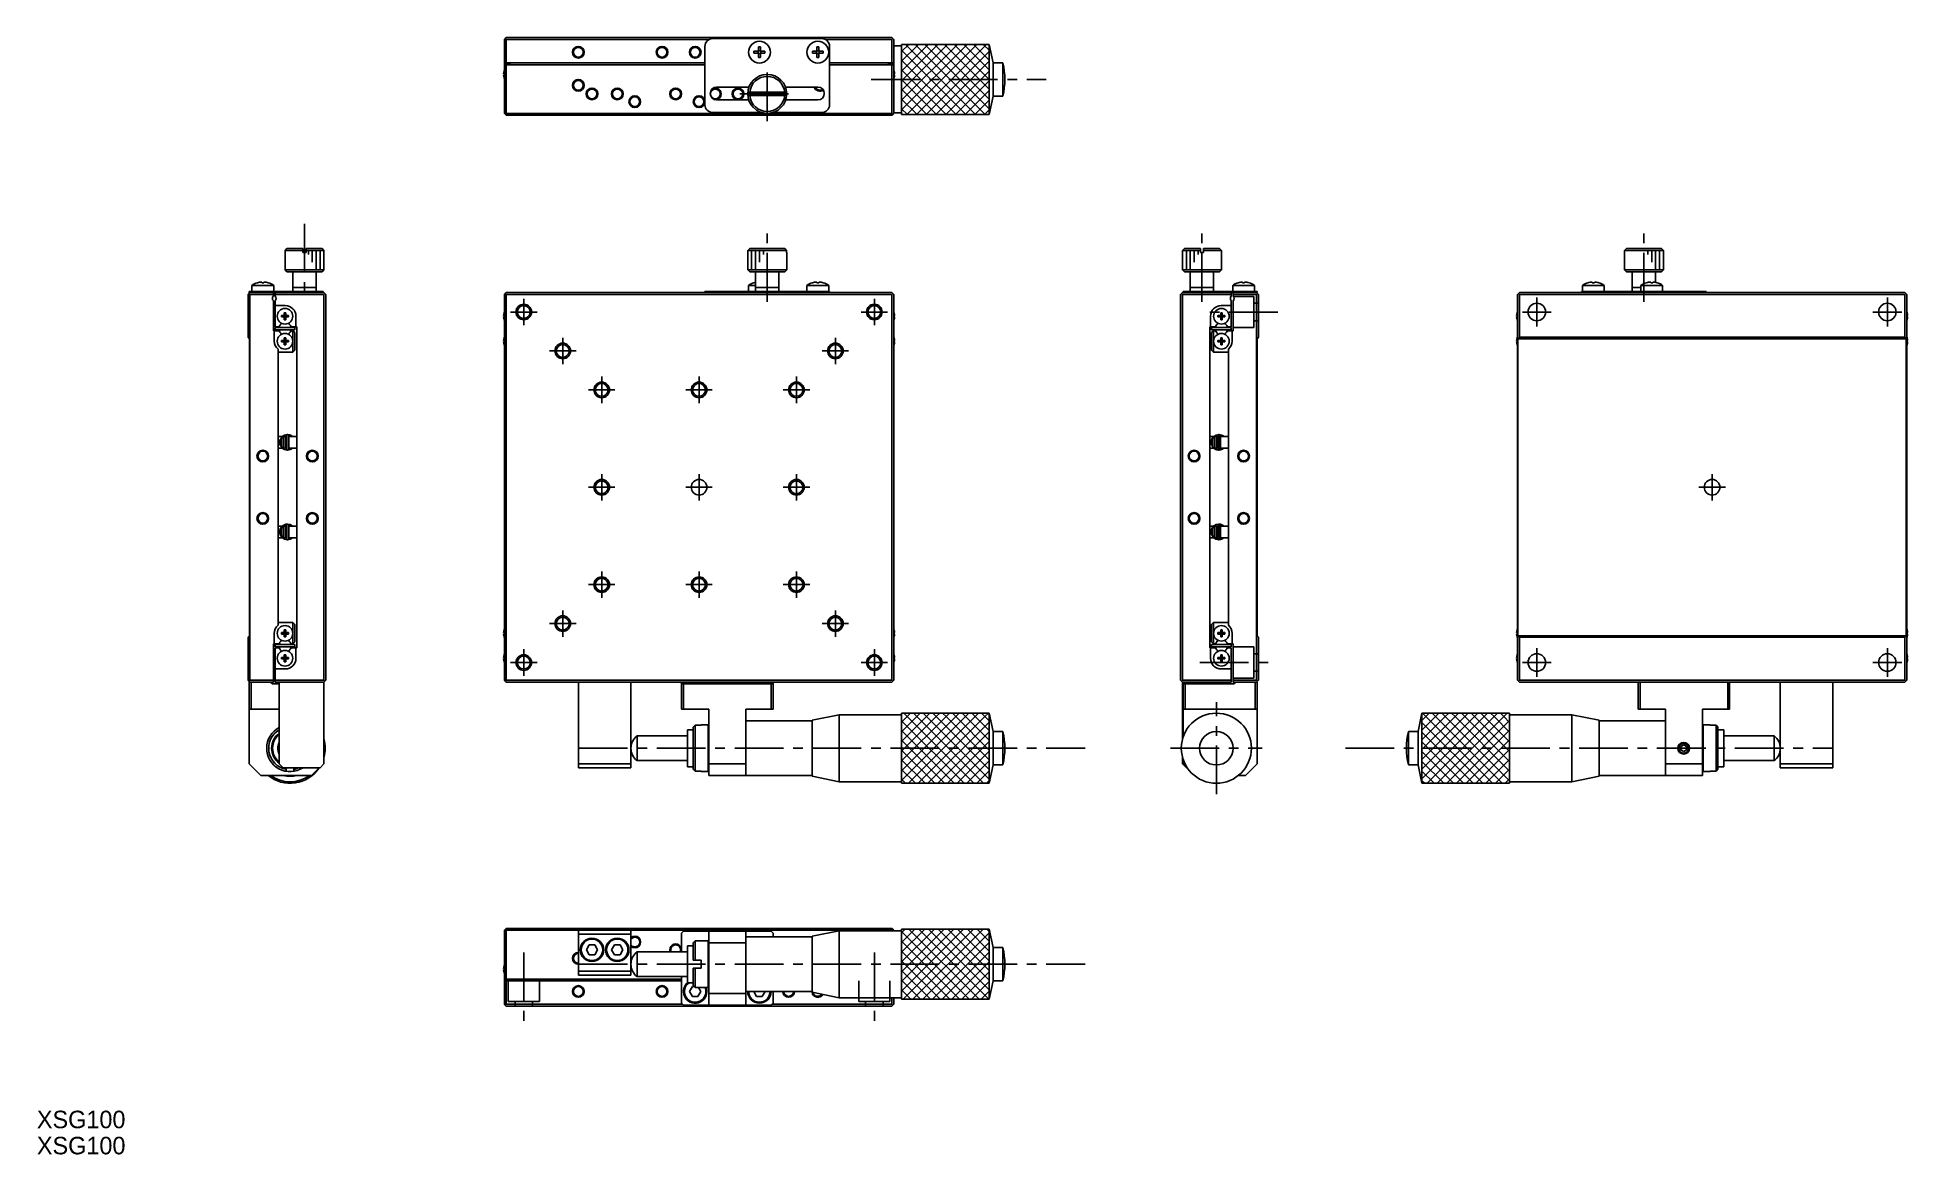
# Model space of a CAD drawing. Extents: x -80 to 400, y -13 to 274.
import ezdxf

# ---------------------------------------------------------------- set-up
doc = ezdxf.new("R2010")
doc.units = 0
doc.header["$LTSCALE"] = 10
doc.linetypes.add('CENTER', pattern=[2, 1.25, -0.25, 0.25, -0.25])
doc.linetypes.add('DASHED', pattern=[3.5, 2, -1.5])
doc.layers.get('0').update_dxf_attribs({"linetype": 'CONTINUOUS'})
doc.layers.add('CENTER', color=1, linetype='CENTER')
doc.styles.get("Standard").update_dxf_attribs({"font": 'FGP教科書体NT-M'})

msp = doc.modelspace()

# ---------------------------------------------------------------- texts
at = {"color": 7}
for p in [(-80.055669, -6.447016), (-80.055669, -13.1542)]:
    msp.add_text('XSG100', height=4.5, dxfattribs=at).set_placement(p)

# ---------------------------------------------------------------- linework, layer by layer
at = {"color": 7, "linetype": 'CONTINUOUS'}
for p, q in [((39.969473, 273.110331), (40.469473, 273.610331)), ((39.969473, 254.110331), (39.969473, 273.110331)), ((40.219473, 273.360331), (40.469473, 273.110331)), ((40.469473, 273.610331), (139.469473, 273.610331)), ((40.469473, 273.110331), (40.469473, 267.110331)), ((92.597694, 273.110331), (40.469473, 273.110331)), ((91.469473, 271.310331), (91.469473, 256.310331)), ((121.469473, 273.310331), (93.469473, 273.310331)), ((104.070334, 269.550331), (104.070334, 270.070331)), ((104.070334, 270.070331), (105.209473, 270.070331)), ((105.209473, 269.550331), (104.070334, 269.550331)), ((105.140032, 269.550331), (105.140032, 270.070331)), ((105.209473, 271.20947), (105.729473, 271.20947)), ((105.209473, 270.070331), (105.209473, 271.20947)), ((105.209473, 270.139773), (105.729473, 270.139773)), ((105.209473, 268.411192), (105.209473, 269.550331)), ((105.729473, 269.480889), (105.209473, 269.480889)), ((105.729473, 271.20947), (105.729473, 270.070331)), ((105.729473, 270.070331), (106.868613, 270.070331)), ((105.729473, 269.550331), (105.729473, 268.411192)), ((106.868613, 269.550331), (105.729473, 269.550331)), ((105.798915, 270.070331), (105.798915, 269.550331)), ((106.868613, 270.070331), (106.868613, 269.550331)), ((119.070334, 269.550331), (119.070334, 270.070331)), ((119.070334, 270.070331), (120.209473, 270.070331)), ((120.209473, 269.550331), (119.070334, 269.550331)), ((120.140032, 269.550331), (120.140032, 270.070331)), ((120.209473, 271.20947), (120.729473, 271.20947)), ((120.209473, 270.070331), (120.209473, 271.20947)), ((120.209473, 270.139773), (120.729473, 270.139773)), ((120.209473, 268.411192), (120.209473, 269.550331)), ((120.729473, 269.480889), (120.209473, 269.480889)), ((120.729473, 271.20947), (120.729473, 270.070331)), ((120.729473, 270.070331), (121.868613, 270.070331)), ((120.729473, 269.550331), (120.729473, 268.411192)), ((121.868613, 269.550331), (120.729473, 269.550331)), ((120.798915, 270.070331), (120.798915, 269.550331)), ((121.868613, 270.070331), (121.868613, 269.550331)), ((139.469473, 273.110331), (122.341253, 273.110331)), ((123.469473, 271.310331), (123.469473, 256.310331)), ((139.469473, 273.610331), (139.969473, 273.110331)), ((139.469473, 273.110331), (139.719473, 273.360331)), ((139.469473, 267.110331), (139.469473, 273.110331)), ((139.969473, 254.110331), (139.969473, 273.110331)), ((141.969473, 271.410331), (139.969473, 271.410331)), ((164.469473, 271.810331), (141.969473, 271.810331)), ((141.969473, 253.810331), (141.969473, 271.810331)), ((164.469473, 271.810331), (141.969473, 271.810331)), ((141.969473, 271.810331), (141.969473, 253.810331)), ((165.469473, 267.110331), (164.469473, 271.810331)), ((164.469473, 253.810331), (164.469473, 271.810331)), ((164.469473, 253.810331), (164.469473, 271.810331)), ((39.779614, 264.290331), (39.899952, 264.290331)), ((39.895329, 264.998947), (39.899952, 264.996693)), ((39.899952, 264.290331), (39.899952, 263.930331)), ((91.469473, 267.110331), (39.969473, 267.110331)), ((39.969473, 266.860331), (41.369473, 266.860331)), ((39.969473, 266.610331), (91.469473, 266.610331)), ((40.469473, 266.610331), (40.469473, 254.110331)), ((41.369473, 266.610331), (41.369473, 266.860331)), ((105.729473, 268.411192), (105.209473, 268.411192)), ((120.729473, 268.411192), (120.209473, 268.411192)), ((139.969473, 267.110331), (123.469473, 267.110331)), ((139.969473, 266.610331), (123.469473, 266.610331)), ((139.969473, 266.860331), (138.569473, 266.860331)), ((138.569473, 266.610331), (138.569473, 266.860331)), ((139.469473, 254.110331), (139.469473, 266.610331)), ((140.038995, 264.996693), (140.043617, 264.998947)), ((140.038995, 264.290331), (140.159332, 264.290331)), ((140.038995, 263.930331), (140.038995, 264.290331)), ((167.969473, 267.110331), (165.469473, 267.110331)), ((165.469473, 258.510331), (165.469473, 267.110331)), ((167.969473, 267.110331), (167.969473, 258.510331)), ((39.899952, 263.930331), (39.779614, 263.930331)), ((39.899952, 263.22397), (39.895329, 263.221715)), ((94.469473, 260.860331), (102.785725, 260.860331)), ((112.453448, 259.510331), (102.485499, 259.510331)), ((112.153222, 260.860331), (120.469473, 260.860331)), ((140.159332, 263.930331), (140.038995, 263.930331)), ((140.043617, 263.221715), (140.038995, 263.22397)), ((102.715791, 257.560331), (94.469473, 257.560331)), ((102.485499, 258.710331), (112.453448, 258.710331)), ((120.469473, 257.560331), (112.223156, 257.560331)), ((164.469473, 253.810331), (165.469473, 258.510331)), ((165.469473, 258.510331), (167.969473, 258.510331)), ((40.469473, 253.610331), (39.969473, 254.110331)), ((40.469473, 254.110331), (40.219473, 253.860331)), ((40.469473, 254.110331), (139.469473, 254.110331)), ((139.469473, 253.610331), (40.469473, 253.610331)), ((93.469473, 254.310331), (106.069473, 254.310331)), ((108.869473, 254.310331), (121.469473, 254.310331)), ((139.719473, 253.860331), (139.469473, 254.110331)), ((139.969473, 254.110331), (139.469473, 253.610331)), ((139.969473, 254.210331), (141.969473, 254.210331)), ((141.969473, 253.810331), (164.469473, 253.810331)), ((141.969473, 253.810331), (164.469473, 253.810331)), ((-15.84231, 219.410155), (-16.34231, 218.910155)), ((-11.74231, 218.910155), (-16.34231, 218.910155)), ((-16.34231, 218.910155), (-16.34231, 213.910155)), ((-15.84231, 219.410155), (-11.74231, 219.410155)), ((-11.74231, 219.410155), (-11.74231, 218.410155)), ((-11.74231, 218.410155), (-10.94231, 218.410155)), ((-10.94231, 219.410155), (-6.84231, 219.410155)), ((-10.94231, 218.410155), (-10.94231, 219.410155)), ((-6.34231, 218.910155), (-10.94231, 218.910155)), ((-6.34231, 218.910155), (-6.84231, 219.410155)), ((-6.34231, 213.910155), (-6.34231, 218.910155)), ((102.469473, 218.410155), (102.469473, 213.910155)), ((102.469473, 218.410155), (102.485499, 218.410155)), ((102.485499, 218.910155), (102.987286, 219.410155)), ((112.453448, 218.910155), (102.485499, 218.910155)), ((102.485499, 218.410155), (102.485499, 218.910155)), ((102.987286, 219.410155), (111.95166, 219.410155)), ((111.95166, 219.410155), (112.453448, 218.910155)), ((112.453448, 218.910155), (112.453448, 218.410155)), ((112.453448, 218.410155), (112.469473, 218.410155)), ((112.469473, 213.910155), (112.469473, 218.410155)), ((214.583064, 219.410155), (214.083064, 218.910155)), ((218.683064, 218.910155), (214.083064, 218.910155)), ((214.083064, 218.910155), (214.083064, 213.910155)), ((214.583064, 219.410155), (218.683064, 219.410155)), ((218.683064, 219.410155), (218.683064, 218.410155)), ((218.683064, 218.410155), (219.483064, 218.410155)), ((219.483064, 219.410155), (223.583064, 219.410155)), ((219.483064, 218.410155), (219.483064, 219.410155)), ((224.083064, 218.910155), (219.483064, 218.910155)), ((224.083064, 218.910155), (223.583064, 219.410155)), ((224.083064, 213.910155), (224.083064, 218.910155)), ((327.579976, 218.410155), (327.596002, 218.410155)), ((327.579976, 218.410155), (327.579976, 213.910155)), ((327.596002, 218.910155), (328.097789, 219.410155)), ((327.596002, 218.410155), (327.596002, 218.910155)), ((337.563951, 218.910155), (327.596002, 218.910155)), ((328.097789, 219.410155), (337.062163, 219.410155)), ((337.062163, 219.410155), (337.563951, 218.910155)), ((337.563951, 218.910155), (337.563951, 218.410155)), ((337.563951, 218.410155), (337.579976, 218.410155)), ((337.579976, 213.910155), (337.579976, 218.410155)), ((-16.34231, 213.910155), (-15.84231, 213.410155)), ((-16.34231, 213.910155), (-6.34231, 213.910155)), ((-6.84231, 213.410155), (-15.84231, 213.410155)), ((-14.34231, 213.410155), (-14.34231, 208.410155)), ((-8.34231, 208.410155), (-8.34231, 213.410155)), ((-6.84231, 213.410155), (-6.34231, 213.910155)), ((102.469473, 213.910155), (112.469473, 213.910155)), ((102.469473, 213.910155), (102.969473, 213.410155)), ((111.969473, 213.410155), (102.969473, 213.410155)), ((104.469473, 213.410155), (104.469473, 208.410155)), ((110.469473, 208.410155), (110.469473, 213.410155)), ((111.969473, 213.410155), (112.469473, 213.910155)), ((214.083064, 213.910155), (224.083064, 213.910155)), ((214.083064, 213.910155), (214.583064, 213.410155)), ((223.583064, 213.410155), (214.583064, 213.410155)), ((216.083064, 213.410155), (216.083064, 208.410155)), ((222.083064, 208.410155), (222.083064, 213.410155)), ((223.583064, 213.410155), (224.083064, 213.910155)), ((327.579976, 213.910155), (337.579976, 213.910155)), ((327.579976, 213.910155), (328.079976, 213.410155)), ((328.079976, 213.410155), (337.079976, 213.410155)), ((329.579976, 213.410155), (329.579976, 208.410155)), ((335.579976, 210.70223), (335.579976, 213.410155)), ((337.079976, 213.410155), (337.579976, 213.910155)), ((-25.84231, 207.610155), (-25.34231, 208.110155)), ((-25.84231, 196.610155), (-25.84231, 207.610155)), ((-25.34231, 207.610155), (-25.59231, 207.860155)), ((-25.54231, 208.110155), (-25.54231, 208.410155)), ((-25.54231, 208.410155), (-6.54231, 208.410155)), ((-25.54231, 208.110155), (-6.34231, 208.110155)), ((-25.34231, 207.610155), (-25.34231, 108.610155)), ((-19.34231, 207.610155), (-25.34231, 207.610155)), ((-24.84231, 209.952618), (-19.24231, 209.952618)), ((-24.84231, 209.952618), (-24.84231, 208.410155)), ((-23.441449, 210.60336), (-23.444458, 210.609528)), ((-22.30231, 210.60336), (-22.30231, 210.796617)), ((-21.78231, 210.60336), (-22.30231, 210.60336)), ((-21.78231, 210.796617), (-21.78231, 210.60336)), ((-20.640162, 210.609528), (-20.643171, 210.60336)), ((-19.34231, 208.110155), (-19.34231, 207.271593)), ((-19.24231, 208.410155), (-19.24231, 209.952618)), ((-18.84231, 207.210155), (-18.84231, 208.110155)), ((-6.34231, 207.610155), (-18.84231, 207.610155)), ((-8.34231, 209.410155), (-14.34231, 209.410155)), ((-6.54231, 208.410155), (-6.54231, 208.110155)), ((-5.84231, 207.610155), (-6.34231, 208.110155)), ((-6.09231, 207.860155), (-6.34231, 207.610155)), ((-6.34231, 108.610155), (-6.34231, 207.610155)), ((-5.84231, 207.610155), (-5.84231, 108.610155)), ((40.469473, 208.110155), (39.969473, 207.610155)), ((39.969473, 108.610155), (39.969473, 207.610155)), ((40.469473, 207.610155), (40.219473, 207.860155)), ((40.469473, 208.110155), (139.469473, 208.110155)), ((139.469473, 207.610155), (40.469473, 207.610155)), ((40.469473, 207.610155), (40.469473, 108.610155)), ((91.469473, 208.110155), (91.469473, 208.410155)), ((91.469473, 208.410155), (123.469473, 208.410155)), ((102.669473, 209.952618), (104.469473, 209.952618)), ((102.669473, 209.952618), (102.669473, 208.410155)), ((104.070334, 210.60336), (104.067326, 210.609528)), ((110.469473, 209.410155), (104.469473, 209.410155)), ((117.669473, 209.952618), (123.269473, 209.952618)), ((117.669473, 209.952618), (117.669473, 208.410155)), ((119.070334, 210.60336), (119.067326, 210.609528)), ((120.209473, 210.60336), (120.209473, 210.796617)), ((120.729473, 210.60336), (120.209473, 210.60336)), ((120.729473, 210.796617), (120.729473, 210.60336)), ((121.871621, 210.609528), (121.868613, 210.60336)), ((123.269473, 208.410155), (123.269473, 209.952618)), ((123.469473, 208.410155), (123.469473, 208.110155)), ((139.969473, 207.610155), (139.469473, 208.110155)), ((139.719473, 207.860155), (139.469473, 207.610155)), ((139.469473, 108.610155), (139.469473, 207.610155)), ((139.969473, 207.610155), (139.969473, 108.610155)), ((214.083064, 208.110155), (213.583064, 207.610155)), ((213.583064, 108.610155), (213.583064, 207.610155)), ((214.083064, 207.610155), (213.833064, 207.860155)), ((214.083064, 208.110155), (233.283064, 208.110155)), ((226.583064, 207.610155), (214.083064, 207.610155)), ((214.083064, 207.610155), (214.083064, 108.610155)), ((214.283064, 208.110155), (214.283064, 208.410155)), ((214.283064, 208.410155), (233.283064, 208.410155)), ((222.083064, 209.410155), (216.083064, 209.410155)), ((226.583064, 208.110155), (226.583064, 207.210155)), ((226.983064, 209.952618), (232.583064, 209.952618)), ((226.983064, 209.952618), (226.983064, 208.410155)), ((227.083064, 207.271593), (227.083064, 208.110155)), ((233.083064, 207.610155), (227.083064, 207.610155)), ((228.383925, 210.60336), (228.380916, 210.609528)), ((229.523064, 210.60336), (229.523064, 210.796617)), ((230.043064, 210.60336), (229.523064, 210.60336)), ((230.043064, 210.796617), (230.043064, 210.60336)), ((231.185211, 210.609528), (231.182203, 210.60336)), ((232.583064, 208.410155), (232.583064, 209.952618)), ((233.583064, 207.610155), (233.083064, 208.110155)), ((233.333064, 207.860155), (233.083064, 207.610155)), ((233.083064, 108.610155), (233.083064, 207.610155)), ((233.283064, 208.410155), (233.283064, 208.110155)), ((233.583064, 207.610155), (233.583064, 196.610155)), ((300.579976, 208.110155), (300.079976, 207.610155)), ((300.079976, 108.610155), (300.079976, 207.610155)), ((300.579976, 207.610155), (300.329976, 207.860155)), ((300.579976, 208.110155), (399.579976, 208.110155)), ((300.579976, 207.610155), (300.579976, 196.610155)), ((399.579976, 207.610155), (300.579976, 207.610155)), ((316.579976, 208.110155), (316.579976, 208.410155)), ((316.579976, 208.410155), (348.579976, 208.410155)), ((316.779976, 209.952618), (316.779976, 208.410155)), ((316.779976, 209.952618), (322.379976, 209.952618)), ((318.180837, 210.60336), (318.177829, 210.609528)), ((319.319976, 210.60336), (319.319976, 210.796617)), ((319.839976, 210.60336), (319.319976, 210.60336)), ((319.839976, 210.796617), (319.839976, 210.60336)), ((320.982124, 210.609528), (320.979115, 210.60336)), ((322.379976, 208.410155), (322.379976, 209.952618)), ((331.779976, 209.410155), (329.579976, 209.410155)), ((331.779976, 209.952618), (331.779976, 208.410155)), ((331.779976, 209.952618), (337.379976, 209.952618)), ((333.180837, 210.60336), (333.177829, 210.609528)), ((334.319976, 210.60336), (334.319976, 210.796617)), ((334.839976, 210.60336), (334.319976, 210.60336)), ((334.839976, 210.796617), (334.839976, 210.60336)), ((335.982124, 210.609528), (335.979115, 210.60336)), ((337.379976, 208.410155), (337.379976, 209.952618)), ((348.579976, 208.410155), (348.579976, 208.110155)), ((400.079976, 207.610155), (399.579976, 208.110155)), ((399.829976, 207.860155), (399.579976, 207.610155)), ((399.579976, 196.610155), (399.579976, 207.610155)), ((400.079976, 207.610155), (400.079976, 108.610155)), ((-19.34231, 198.310155), (-19.34231, 205.948717)), ((-18.84231, 206.010155), (-18.84231, 199.310155)), ((-16.29231, 204.760155), (-18.84231, 204.760155)), ((-17.228671, 202.190155), (-16.52231, 202.190155)), ((-17.228671, 201.830155), (-17.228671, 202.190155)), ((-16.52231, 201.830155), (-17.228671, 201.830155)), ((-16.52231, 202.896516), (-16.16231, 202.896516)), ((-16.52231, 202.190155), (-16.52231, 202.896516)), ((-16.511938, 202.179783), (-16.52231, 202.190155)), ((-16.511938, 201.840527), (-16.52231, 201.830155)), ((-16.52231, 201.123794), (-16.52231, 201.830155)), ((-16.511938, 201.840527), (-16.511938, 202.179783)), ((-16.511938, 202.179783), (-16.172682, 202.179783)), ((-16.172682, 201.840527), (-16.511938, 201.840527)), ((-16.172682, 202.179783), (-16.16231, 202.190155)), ((-16.172682, 202.179783), (-16.172682, 201.840527)), ((-16.172682, 201.840527), (-16.16231, 201.830155)), ((-16.16231, 202.896516), (-16.16231, 202.190155)), ((-16.16231, 202.190155), (-15.455949, 202.190155)), ((-15.455949, 201.830155), (-16.16231, 201.830155)), ((-16.16231, 201.123794), (-16.16231, 201.830155)), ((-15.455949, 202.190155), (-15.455949, 201.830155)), ((-13.54231, 199.310155), (-13.54231, 202.010155)), ((39.779614, 202.190155), (39.899952, 202.190155)), ((39.899952, 201.830155), (39.779614, 201.830155)), ((39.895329, 202.898771), (39.899952, 202.896516)), ((39.899952, 202.190155), (39.899952, 201.830155)), ((140.038995, 202.896516), (140.043617, 202.898771)), ((140.038995, 201.830155), (140.038995, 202.190155)), ((140.038995, 202.190155), (140.159332, 202.190155)), ((140.159332, 201.830155), (140.038995, 201.830155)), ((221.283064, 199.310155), (221.283064, 202.010155)), ((223.196702, 201.830155), (223.196702, 202.190155)), ((223.196702, 202.190155), (223.903064, 202.190155)), ((223.903064, 201.830155), (223.196702, 201.830155)), ((223.903064, 202.896516), (224.263064, 202.896516)), ((223.903064, 202.896516), (223.903064, 202.190155)), ((223.913436, 202.179783), (223.903064, 202.190155)), ((223.913436, 201.840527), (223.903064, 201.830155)), ((223.903064, 201.123794), (223.903064, 201.830155)), ((223.913436, 202.179783), (224.252692, 202.179783)), ((223.913436, 201.840527), (223.913436, 202.179783)), ((224.252692, 201.840527), (223.913436, 201.840527)), ((224.033064, 204.760155), (226.583064, 204.760155)), ((224.252692, 202.179783), (224.263064, 202.190155)), ((224.252692, 202.179783), (224.252692, 201.840527)), ((224.252692, 201.840527), (224.263064, 201.830155)), ((224.263064, 202.896516), (224.263064, 202.190155)), ((224.263064, 202.190155), (224.969425, 202.190155)), ((224.263064, 201.830155), (224.263064, 201.123794)), ((224.969425, 201.830155), (224.263064, 201.830155)), ((224.969425, 202.190155), (224.969425, 201.830155)), ((226.583064, 206.010155), (226.583064, 199.310155)), ((227.083064, 205.948717), (227.083064, 198.310155)), ((299.890117, 202.190155), (300.010455, 202.190155)), ((300.010455, 201.830155), (299.890117, 201.830155)), ((300.005832, 202.898771), (300.010455, 202.896516)), ((300.010455, 202.190155), (300.010455, 201.830155)), ((400.149498, 202.896516), (400.15412, 202.898771)), ((400.149498, 202.190155), (400.269835, 202.190155)), ((400.149498, 201.830155), (400.149498, 202.190155)), ((400.269835, 201.830155), (400.149498, 201.830155)), ((-17.886722, 198.310155), (-19.34231, 198.310155)), ((-19.09231, 198.310155), (-19.09231, 195.610155)), ((-18.84231, 199.310155), (-17.886722, 199.310155)), ((-18.84231, 199.110155), (-13.84231, 199.110155)), ((-18.84231, 198.510155), (-18.84231, 199.110155)), ((-18.84231, 198.510155), (-13.84231, 198.510155)), ((-17.886722, 199.310155), (-17.717125, 199.603905)), ((-17.717125, 198.016405), (-17.886722, 198.310155)), ((-16.16231, 201.123794), (-16.52231, 201.123794)), ((-14.967495, 199.603905), (-14.797898, 199.310155)), ((-14.797898, 198.310155), (-14.967495, 198.016405)), ((-14.797898, 199.310155), (-13.34231, 199.310155)), ((-14.34231, 198.310155), (-14.797898, 198.310155)), ((-14.34231, 198.310155), (-13.84231, 197.810155)), ((-14.34231, 192.810155), (-14.34231, 198.310155)), ((-13.84231, 199.110155), (-13.84231, 198.510155)), ((-13.84231, 197.810155), (-13.84231, 193.310155)), ((-13.34231, 199.310155), (-13.34231, 116.910155)), ((39.899952, 201.123794), (39.895329, 201.121539)), ((140.043617, 201.121539), (140.038995, 201.123794)), ((221.083064, 116.910155), (221.083064, 199.310155)), ((222.538652, 199.310155), (221.083064, 199.310155)), ((226.583064, 199.110155), (221.583064, 199.110155)), ((221.583064, 198.510155), (221.583064, 199.110155)), ((226.583064, 198.510155), (221.583064, 198.510155)), ((221.583064, 197.810155), (222.083064, 198.310155)), ((221.583064, 193.310155), (221.583064, 197.810155)), ((222.083064, 198.310155), (222.538652, 198.310155)), ((222.083064, 198.310155), (222.083064, 192.810155)), ((222.708248, 199.603905), (222.538652, 199.310155)), ((222.538652, 198.310155), (222.708248, 198.016405)), ((224.263064, 201.123794), (223.903064, 201.123794)), ((225.627476, 199.310155), (225.457879, 199.603905)), ((225.457879, 198.016405), (225.627476, 198.310155)), ((226.583064, 199.310155), (225.627476, 199.310155)), ((225.627476, 198.310155), (227.083064, 198.310155)), ((226.583064, 199.110155), (226.583064, 198.510155)), ((226.833064, 198.310155), (226.833064, 195.610155)), ((300.010455, 201.123794), (300.005832, 201.121539)), ((400.15412, 201.121539), (400.149498, 201.123794)), ((-25.84231, 196.610155), (-25.49231, 196.260155)), ((-25.49231, 196.260155), (-25.49231, 119.960155)), ((-18.14231, 122.689217), (-18.14231, 193.531093)), ((-18.14231, 192.810155), (-14.34231, 192.810155)), ((-17.228671, 195.790155), (-16.52231, 195.790155)), ((-17.228671, 195.430155), (-17.228671, 195.790155)), ((-16.52231, 195.430155), (-17.228671, 195.430155)), ((-16.52231, 196.496516), (-16.16231, 196.496516)), ((-16.52231, 195.790155), (-16.52231, 196.496516)), ((-16.511938, 195.779783), (-16.52231, 195.790155)), ((-16.511938, 195.440527), (-16.52231, 195.430155)), ((-16.52231, 194.723794), (-16.52231, 195.430155)), ((-16.16231, 194.723794), (-16.52231, 194.723794)), ((-16.511938, 195.440527), (-16.511938, 195.779783)), ((-16.511938, 195.779783), (-16.172682, 195.779783)), ((-16.172682, 195.440527), (-16.511938, 195.440527)), ((-16.172682, 195.779783), (-16.16231, 195.790155)), ((-16.172682, 195.779783), (-16.172682, 195.440527)), ((-16.172682, 195.440527), (-16.16231, 195.430155)), ((-16.16231, 196.496516), (-16.16231, 195.790155)), ((-16.16231, 195.790155), (-15.455949, 195.790155)), ((-15.455949, 195.430155), (-16.16231, 195.430155)), ((-16.16231, 194.723794), (-16.16231, 195.430155)), ((-15.455949, 195.790155), (-15.455949, 195.430155)), ((-13.84231, 193.310155), (-14.34231, 192.810155)), ((39.779614, 195.790155), (39.899952, 195.790155)), ((39.899952, 195.430155), (39.779614, 195.430155)), ((39.895329, 196.498771), (39.899952, 196.496516)), ((39.899952, 194.723794), (39.895329, 194.721539)), ((39.899952, 195.790155), (39.899952, 195.430155)), ((140.038995, 196.496516), (140.043617, 196.498771)), ((140.038995, 195.430155), (140.038995, 195.790155)), ((140.038995, 195.790155), (140.159332, 195.790155)), ((140.159332, 195.430155), (140.038995, 195.430155)), ((140.043617, 194.721539), (140.038995, 194.723794)), ((222.083064, 192.810155), (221.583064, 193.310155)), ((225.883064, 192.810155), (222.083064, 192.810155)), ((223.196702, 195.430155), (223.196702, 195.790155)), ((223.196702, 195.790155), (223.903064, 195.790155)), ((223.903064, 195.430155), (223.196702, 195.430155)), ((223.903064, 196.496516), (224.263064, 196.496516)), ((223.903064, 196.496516), (223.903064, 195.790155)), ((223.913436, 195.779783), (223.903064, 195.790155)), ((223.913436, 195.440527), (223.903064, 195.430155)), ((223.903064, 194.723794), (223.903064, 195.430155)), ((224.263064, 194.723794), (223.903064, 194.723794)), ((223.913436, 195.779783), (224.252692, 195.779783)), ((223.913436, 195.440527), (223.913436, 195.779783)), ((224.252692, 195.440527), (223.913436, 195.440527)), ((224.252692, 195.779783), (224.263064, 195.790155)), ((224.252692, 195.779783), (224.252692, 195.440527)), ((224.252692, 195.440527), (224.263064, 195.430155)), ((224.263064, 196.496516), (224.263064, 195.790155)), ((224.263064, 195.790155), (224.969425, 195.790155)), ((224.263064, 195.430155), (224.263064, 194.723794)), ((224.969425, 195.430155), (224.263064, 195.430155)), ((224.969425, 195.790155), (224.969425, 195.430155)), ((225.883064, 193.531093), (225.883064, 122.689217)), ((233.233064, 196.260155), (233.583064, 196.610155)), ((233.233064, 119.960155), (233.233064, 196.260155)), ((299.890117, 195.790155), (300.010455, 195.790155)), ((300.010455, 195.430155), (299.890117, 195.430155)), ((300.005832, 196.498771), (300.010455, 196.496516)), ((300.010455, 194.723794), (300.005832, 194.721539)), ((300.010455, 195.790155), (300.010455, 195.430155)), ((300.229976, 196.260155), (300.579976, 196.610155)), ((300.229976, 119.960155), (300.229976, 196.260155)), ((300.229976, 196.260155), (399.929976, 196.260155)), ((300.579976, 196.610155), (399.579976, 196.610155)), ((399.579976, 196.610155), (399.929976, 196.260155)), ((399.929976, 196.260155), (399.929976, 119.960155)), ((400.149498, 196.496516), (400.15412, 196.498771)), ((400.149498, 195.790155), (400.269835, 195.790155)), ((400.149498, 195.430155), (400.149498, 195.790155)), ((400.269835, 195.430155), (400.149498, 195.430155)), ((400.15412, 194.721539), (400.149498, 194.723794)), ((-17.073822, 171.110155), (-18.14231, 171.110155)), ((-18.14231, 168.110155), (-16.980192, 168.110155)), ((-17.34231, 170.52667), (-16.84231, 171.055838)), ((-17.34231, 168.69364), (-17.34231, 170.52667)), ((-16.84231, 168.164472), (-17.34231, 168.69364)), ((-16.34231, 171.110155), (-16.84231, 171.110155)), ((-16.84231, 171.110155), (-16.84231, 168.110155)), ((-16.84231, 168.110155), (-16.34231, 168.110155)), ((-16.342485, 171.065464), (-15.93255, 171.185348)), ((-15.932559, 168.117445), (-16.342439, 168.236664)), ((-16.34231, 168.110155), (-16.34231, 171.110155)), ((-15.932494, 170.610155), (-16.34231, 170.610155)), ((-16.34231, 168.610155), (-15.932494, 168.610155)), ((-16.14231, 171.110155), (-16.230746, 171.110155)), ((-16.14231, 170.610155), (-16.14231, 171.110155)), ((-16.14231, 168.163343), (-16.14231, 168.610155)), ((-15.932494, 171.42624), (-15.932494, 167.87624)), ((-15.005999, 171.523537), (-15.688112, 171.650384)), ((-15.487206, 171.494845), (-15.492577, 171.492579)), ((-15.453713, 171.507849), (-15.487206, 171.494845)), ((-15.482494, 167.87624), (-15.482494, 171.42624)), ((-15.482494, 170.825376), (-15.342351, 171.065697)), ((-15.34231, 170.610155), (-15.482494, 170.610155)), ((-15.482494, 168.610155), (-15.34231, 168.610155)), ((-15.342315, 168.236762), (-15.482494, 168.477103)), ((-15.342207, 168.1445), (-15.482427, 168.117126)), ((-15.41962, 171.519166), (-15.453713, 171.507849)), ((-15.38501, 171.528771), (-15.41962, 171.519166)), ((-15.349968, 171.536638), (-15.38501, 171.528771)), ((-15.314581, 171.54275), (-15.349968, 171.536638)), ((-15.34231, 171.110155), (-15.34231, 168.110155)), ((-13.34231, 171.110155), (-15.34231, 171.110155)), ((-15.34231, 168.110155), (-13.34231, 168.110155)), ((-15.278935, 171.547092), (-15.314581, 171.54275)), ((-15.24312, 171.549651), (-15.278935, 171.547092)), ((-15.207221, 171.550423), (-15.24312, 171.549651)), ((-15.171328, 171.549405), (-15.207221, 171.550423)), ((-15.135529, 171.5466), (-15.171328, 171.549405)), ((-15.099912, 171.542014), (-15.135529, 171.5466)), ((-15.064565, 171.535659), (-15.099912, 171.542014)), ((-15.073667, 171.119552), (-15.079057, 171.110155)), ((-15.067907, 171.130036), (-15.073667, 171.119552)), ((-14.920427, 171.489267), (-15.068248, 171.110137)), ((-15.061815, 171.141538), (-15.067907, 171.130036)), ((-15.029574, 171.527549), (-15.064565, 171.535659)), ((-15.05543, 171.153984), (-15.061815, 171.141538)), ((-15.048794, 171.167292), (-15.05543, 171.153984)), ((-15.04195, 171.181375), (-15.048794, 171.167292)), ((-15.034943, 171.196142), (-15.04195, 171.181375)), ((-15.027818, 171.211497), (-15.034943, 171.196142)), ((-14.995026, 171.517705), (-15.029574, 171.527549)), ((-15.020622, 171.22734), (-15.027818, 171.211497)), ((-15.013401, 171.243567), (-15.020622, 171.22734)), ((-15.006203, 171.260073), (-15.013401, 171.243567)), ((-14.999074, 171.276751), (-15.006203, 171.260073)), ((-14.92179, 171.489847), (-15.005999, 171.523537)), ((-14.992062, 171.293491), (-14.999074, 171.276751)), ((-14.961008, 171.50615), (-14.995026, 171.517705)), ((-14.985211, 171.310184), (-14.992062, 171.293491)), ((-14.978566, 171.326723), (-14.985211, 171.310184)), ((-14.97217, 171.342999), (-14.978566, 171.326723)), ((-14.966066, 171.358906), (-14.97217, 171.342999)), ((-14.960293, 171.37434), (-14.966066, 171.358906)), ((-14.929346, 171.493653), (-14.961008, 171.50615)), ((-14.954888, 171.389202), (-14.960293, 171.37434)), ((-14.949887, 171.403394), (-14.954888, 171.389202)), ((-14.945322, 171.416823), (-14.949887, 171.403394)), ((-14.941223, 171.429403), (-14.945322, 171.416823)), ((-14.937617, 171.441052), (-14.941223, 171.429403)), ((-14.934527, 171.451693), (-14.937617, 171.441052)), ((-14.931974, 171.461257), (-14.934527, 171.451693)), ((-14.929973, 171.469682), (-14.931974, 171.461257)), ((-14.930051, 171.4938), (-14.928591, 171.49308)), ((-14.928539, 171.476914), (-14.929973, 171.469682)), ((-14.340779, 171.110379), (-14.929591, 171.493165)), ((-14.928591, 171.49308), (-14.927706, 171.491013)), ((-14.92768, 171.482904), (-14.928539, 171.476914)), ((-14.927706, 171.491013), (-14.927401, 171.487614)), ((-14.927401, 171.487614), (-14.92768, 171.482904)), ((-14.847718, 171.456374), (-14.92179, 171.489847)), ((222.081418, 171.110155), (221.083064, 171.110155)), ((221.083064, 168.110155), (222.174719, 168.110155)), ((221.883064, 170.52667), (222.383064, 171.055838)), ((221.883064, 170.52667), (221.883064, 168.69364)), ((222.383064, 168.164472), (221.883064, 168.69364)), ((222.883064, 171.110155), (222.383064, 171.110155)), ((222.383064, 171.110155), (222.383064, 168.110155)), ((222.383064, 168.110155), (222.883064, 168.110155)), ((222.722193, 171.513316), (222.6701, 171.493653)), ((222.741327, 168.055129), (222.766466, 168.110171)), ((222.764026, 168.081013), (222.757217, 168.065835)), ((222.770798, 168.095815), (222.764026, 168.081013)), ((222.777493, 168.110155), (222.770798, 168.095815)), ((222.891704, 168.208508), (222.883045, 168.210584)), ((222.883064, 168.110155), (222.883064, 171.110155)), ((223.223247, 170.610155), (222.883064, 170.610155)), ((222.883064, 168.610155), (223.223247, 168.610155)), ((222.88673, 171.092815), (222.89781, 171.095256)), ((222.905107, 168.205879), (222.891704, 168.208508)), ((222.89781, 171.095256), (222.911261, 171.097574)), ((222.918625, 168.20393), (222.905107, 168.205879)), ((222.911261, 171.097574), (222.924814, 171.09921)), ((222.932223, 168.202666), (222.918625, 168.20393)), ((222.924814, 171.09921), (222.938435, 171.100161)), ((222.945867, 168.20209), (222.932223, 168.202666)), ((222.938435, 171.100161), (222.952088, 171.100422)), ((222.95952, 168.202204), (222.945867, 168.20209)), ((222.952088, 171.100422), (222.965738, 171.099994)), ((222.973149, 168.203007), (222.95952, 168.202204)), ((222.965738, 171.099994), (222.97935, 171.098878)), ((222.986717, 168.204496), (222.973149, 168.203007)), ((222.97935, 171.098878), (222.992888, 171.097075)), ((223.000191, 168.206667), (222.986717, 168.204496)), ((222.992888, 171.097075), (223.006319, 171.094592)), ((223.013534, 168.209513), (223.000191, 168.206667)), ((223.006319, 171.094592), (223.019606, 171.091435)), ((223.026715, 168.213027), (223.013534, 168.209513)), ((223.019606, 171.091435), (223.032717, 171.087613)), ((223.039698, 168.217199), (223.026715, 168.213027)), ((223.032717, 171.087613), (223.045618, 171.083135)), ((223.052453, 168.222016), (223.039698, 168.217199)), ((223.045618, 171.083135), (223.058275, 171.078015)), ((223.064945, 168.227466), (223.052453, 168.222016)), ((223.058275, 171.078015), (223.070658, 171.072267)), ((223.077146, 168.233534), (223.064945, 168.227466)), ((223.070658, 171.072267), (223.082734, 171.065905)), ((223.089024, 168.240203), (223.077146, 168.233534)), ((223.082734, 171.065905), (223.094474, 171.058947)), ((223.083064, 170.610155), (223.083064, 171.066172)), ((223.083064, 168.236688), (223.083064, 168.610155)), ((223.10055, 168.247456), (223.089024, 168.240203)), ((223.094474, 171.058947), (223.105848, 171.051411)), ((223.111697, 168.255273), (223.10055, 168.247456)), ((223.105848, 171.051411), (223.116829, 171.043319)), ((223.122437, 168.263633), (223.111697, 168.255273)), ((223.116829, 171.043319), (223.12739, 171.03469)), ((223.132746, 168.272516), (223.122437, 168.263633)), ((223.12739, 171.03469), (223.137505, 171.025548)), ((223.142597, 168.281897), (223.132746, 168.272516)), ((223.137505, 171.025548), (223.14715, 171.015916)), ((223.151969, 168.291754), (223.142597, 168.281897)), ((223.14715, 171.015916), (223.156302, 171.005819)), ((223.160839, 168.30206), (223.151969, 168.291754)), ((223.156302, 171.005819), (223.16494, 170.995284)), ((223.169186, 168.312791), (223.160839, 168.30206)), ((223.16494, 170.995284), (223.173043, 170.984336)), ((223.176992, 168.323919), (223.169186, 168.312791)), ((223.173043, 170.984336), (223.180593, 170.973004)), ((223.184238, 168.335417), (223.176992, 168.323919)), ((223.180593, 170.973004), (223.187571, 170.961315)), ((223.190907, 168.347256), (223.184238, 168.335417)), ((223.187571, 170.961315), (223.193963, 170.9493)), ((223.196985, 168.359408), (223.190907, 168.347256)), ((223.193963, 170.9493), (223.199754, 170.936987)), ((223.202457, 168.371843), (223.196985, 168.359408)), ((223.199754, 170.936987), (223.20493, 170.924406)), ((223.207311, 168.384531), (223.202457, 168.371843)), ((223.20493, 170.924406), (223.20948, 170.911589)), ((223.211537, 168.397442), (223.207311, 168.384531)), ((223.20948, 170.911589), (223.213395, 170.898567)), ((223.215124, 168.410544), (223.211537, 168.397442)), ((223.213395, 170.898567), (223.216665, 170.88537)), ((223.218064, 168.423806), (223.215124, 168.410544)), ((223.216665, 170.88537), (223.219283, 170.872032)), ((223.220351, 168.437196), (223.218064, 168.423806)), ((223.219283, 170.872032), (223.221244, 170.858583)), ((223.22198, 168.450684), (223.220351, 168.437196)), ((223.221244, 170.858583), (223.222544, 170.845056)), ((223.222946, 168.464235), (223.22198, 168.450684)), ((223.222544, 170.845056), (223.223179, 170.831483)), ((223.223247, 168.477103), (223.222946, 168.464235)), ((223.223179, 170.831483), (223.223247, 170.825376)), ((223.223247, 171.42624), (223.223247, 167.87624)), ((223.673247, 167.87624), (223.673247, 171.42624)), ((223.883064, 170.610155), (223.673247, 170.610155)), ((223.673247, 168.610155), (223.883064, 168.610155)), ((223.883189, 168.163209), (223.673304, 168.117131)), ((223.673313, 171.185034), (223.97208, 171.110563)), ((225.883064, 171.110155), (223.883064, 171.110155)), ((223.883064, 171.110155), (223.883064, 168.110155)), ((223.883064, 168.110155), (225.883064, 168.110155)), ((-14.982595, 167.787915), (-14.929346, 167.808826)), ((-14.930051, 167.808679), (-14.930254, 167.809164)), ((-14.929346, 167.808826), (-14.930051, 167.808679)), ((222.58838, 167.846149), (222.668943, 167.809912)), ((222.661069, 167.813217), (222.741327, 168.055129)), ((222.668238, 167.817319), (222.668204, 167.813387)), ((222.668204, 167.813387), (222.668604, 167.810897)), ((222.668789, 167.822403), (222.668238, 167.817319)), ((222.668604, 167.810897), (222.668917, 167.810074)), ((222.669856, 167.82861), (222.668789, 167.822403)), ((222.668917, 167.810074), (222.6701, 167.808826)), ((222.668943, 167.809912), (222.713328, 167.791777)), ((222.671432, 167.835904), (222.669856, 167.82861)), ((222.6701, 167.808826), (222.701762, 167.796329)), ((222.673507, 167.844243), (222.671432, 167.835904)), ((222.67607, 167.853579), (222.673507, 167.844243)), ((222.679106, 167.863856), (222.67607, 167.853579)), ((222.682597, 167.875017), (222.679106, 167.863856)), ((222.686523, 167.886995), (222.682597, 167.875017)), ((222.690862, 167.899723), (222.686523, 167.886995)), ((222.695587, 167.913124), (222.690862, 167.899723)), ((222.700672, 167.927123), (222.695587, 167.913124)), ((222.706088, 167.941638), (222.700672, 167.927123)), ((222.701762, 167.796329), (222.73578, 167.784774)), ((222.711802, 167.956585), (222.706088, 167.941638)), ((222.717782, 167.971877), (222.711802, 167.956585)), ((222.713328, 167.791777), (223.428842, 167.652095)), ((222.723993, 167.987425), (222.717782, 167.971877)), ((222.730399, 168.003139), (222.723993, 167.987425)), ((222.736963, 168.018929), (222.730399, 168.003139)), ((222.73578, 167.784774), (222.770328, 167.77493)), ((222.743646, 168.034702), (222.736963, 168.018929)), ((222.750411, 168.050368), (222.743646, 168.034702)), ((222.757217, 168.065835), (222.750411, 168.050368)), ((222.770328, 167.77493), (222.805319, 167.76682)), ((222.805319, 167.76682), (222.840666, 167.760465)), ((222.840666, 167.760465), (222.876283, 167.755879)), ((222.876283, 167.755879), (222.912082, 167.753074)), ((222.912082, 167.753074), (222.947975, 167.752056)), ((222.947975, 167.752056), (222.983873, 167.752828)), ((222.983873, 167.752828), (223.019689, 167.755387)), ((223.019689, 167.755387), (223.055335, 167.759729)), ((223.055335, 167.759729), (223.090722, 167.765841)), ((223.090722, 167.765841), (223.125763, 167.773708)), ((223.125763, 167.773708), (223.160374, 167.783313)), ((223.160374, 167.783313), (223.194467, 167.79463)), ((223.194467, 167.79463), (223.22796, 167.807634)), ((223.22796, 167.807634), (223.233331, 167.8099)), ((-17.073822, 148.110155), (-18.14231, 148.110155)), ((-18.14231, 145.110155), (-16.980192, 145.110155)), ((-17.34231, 147.52667), (-16.84231, 148.055838)), ((-17.34231, 145.69364), (-17.34231, 147.52667)), ((-16.84231, 145.164472), (-17.34231, 145.69364)), ((-16.34231, 148.110155), (-16.84231, 148.110155)), ((-16.84231, 148.110155), (-16.84231, 145.110155)), ((-16.84231, 145.110155), (-16.34231, 145.110155)), ((-16.342485, 148.065464), (-15.93255, 148.185348)), ((-15.932559, 145.117445), (-16.342439, 145.236664)), ((-16.34231, 145.110155), (-16.34231, 148.110155)), ((-15.932494, 147.610155), (-16.34231, 147.610155)), ((-16.34231, 145.610155), (-15.932494, 145.610155)), ((-16.14231, 148.110155), (-16.230746, 148.110155)), ((-16.14231, 147.610155), (-16.14231, 148.110155)), ((-16.14231, 145.163343), (-16.14231, 145.610155)), ((-15.932494, 148.42624), (-15.932494, 144.87624)), ((-15.005999, 148.523537), (-15.688112, 148.650384)), ((-15.487206, 148.494845), (-15.492577, 148.492579)), ((-15.453713, 148.507849), (-15.487206, 148.494845)), ((-15.482494, 144.87624), (-15.482494, 148.42624)), ((-15.482494, 147.825376), (-15.342351, 148.065697)), ((-15.34231, 147.610155), (-15.482494, 147.610155)), ((-15.482494, 145.610155), (-15.34231, 145.610155)), ((-15.342315, 145.236762), (-15.482494, 145.477103)), ((-15.342207, 145.1445), (-15.482427, 145.117126)), ((-15.41962, 148.519166), (-15.453713, 148.507849)), ((-15.38501, 148.528771), (-15.41962, 148.519166)), ((-15.349968, 148.536638), (-15.38501, 148.528771)), ((-15.314581, 148.54275), (-15.349968, 148.536638)), ((-15.34231, 148.110155), (-15.34231, 145.110155)), ((-13.34231, 148.110155), (-15.34231, 148.110155)), ((-15.34231, 145.110155), (-13.34231, 145.110155)), ((-15.278935, 148.547092), (-15.314581, 148.54275)), ((-15.24312, 148.549651), (-15.278935, 148.547092)), ((-15.207221, 148.550423), (-15.24312, 148.549651)), ((-15.171328, 148.549405), (-15.207221, 148.550423)), ((-15.135529, 148.5466), (-15.171328, 148.549405)), ((-15.099912, 148.542014), (-15.135529, 148.5466)), ((-15.064565, 148.535659), (-15.099912, 148.542014)), ((-15.073667, 148.119552), (-15.079057, 148.110155)), ((-15.067907, 148.130036), (-15.073667, 148.119552)), ((-14.919731, 148.488147), (-15.068248, 148.110137)), ((-15.061815, 148.141538), (-15.067907, 148.130036)), ((-15.029574, 148.527549), (-15.064565, 148.535659)), ((-15.05543, 148.153984), (-15.061815, 148.141538)), ((-15.048794, 148.167292), (-15.05543, 148.153984)), ((-15.04195, 148.181375), (-15.048794, 148.167292)), ((-15.034943, 148.196142), (-15.04195, 148.181375)), ((-15.027818, 148.211497), (-15.034943, 148.196142)), ((-14.995026, 148.517705), (-15.029574, 148.527549)), ((-15.020622, 148.22734), (-15.027818, 148.211497)), ((-15.013401, 148.243567), (-15.020622, 148.22734)), ((-15.006203, 148.260073), (-15.013401, 148.243567)), ((-14.999074, 148.276751), (-15.006203, 148.260073)), ((-14.847718, 148.456374), (-15.005999, 148.523537)), ((-14.992062, 148.293491), (-14.999074, 148.276751)), ((-14.961008, 148.50615), (-14.995026, 148.517705)), ((-14.985211, 148.310184), (-14.992062, 148.293491)), ((-14.978566, 148.326723), (-14.985211, 148.310184)), ((-14.982595, 144.787915), (-14.929346, 144.808826)), ((-14.97217, 148.342999), (-14.978566, 148.326723)), ((-14.966066, 148.358906), (-14.97217, 148.342999)), ((-14.960293, 148.37434), (-14.966066, 148.358906)), ((-14.929346, 148.493653), (-14.961008, 148.50615)), ((-14.954888, 148.389202), (-14.960293, 148.37434)), ((-14.949887, 148.403394), (-14.954888, 148.389202)), ((-14.945322, 148.416823), (-14.949887, 148.403394)), ((-14.941223, 148.429403), (-14.945322, 148.416823)), ((-14.937617, 148.441052), (-14.941223, 148.429403)), ((-14.934527, 148.451693), (-14.937617, 148.441052)), ((-14.931974, 148.461257), (-14.934527, 148.451693)), ((-14.929973, 148.469682), (-14.931974, 148.461257)), ((-14.930051, 144.808679), (-14.930254, 144.809164)), ((-14.930051, 148.4938), (-14.928591, 148.49308)), ((-14.929346, 144.808826), (-14.930051, 144.808679)), ((-14.928539, 148.476914), (-14.929973, 148.469682)), ((-14.340779, 148.110379), (-14.929591, 148.493165)), ((-14.928591, 148.49308), (-14.927706, 148.491013)), ((-14.92768, 148.482904), (-14.928539, 148.476914)), ((-14.927706, 148.491013), (-14.927401, 148.487614)), ((-14.927401, 148.487614), (-14.92768, 148.482904)), ((-14.920427, 148.489267), (-14.919731, 148.488147)), ((222.081418, 148.110155), (221.083064, 148.110155)), ((221.083064, 145.110155), (222.174719, 145.110155)), ((221.883064, 147.52667), (222.383064, 148.055838)), ((221.883064, 147.52667), (221.883064, 145.69364)), ((222.383064, 145.164472), (221.883064, 145.69364)), ((222.883064, 148.110155), (222.383064, 148.110155)), ((222.383064, 148.110155), (222.383064, 145.110155)), ((222.383064, 145.110155), (222.883064, 145.110155)), ((222.58838, 144.846149), (222.661499, 144.813079)), ((222.661069, 144.813217), (222.741327, 145.055129)), ((222.661499, 144.813079), (222.713328, 144.791777)), ((222.668239, 144.817334), (222.668204, 144.813399)), ((222.668204, 144.813399), (222.668604, 144.810897)), ((222.668792, 144.822421), (222.668239, 144.817334)), ((222.668604, 144.810897), (222.668917, 144.810074)), ((222.66986, 144.828631), (222.668792, 144.822421)), ((222.668917, 144.810074), (222.6701, 144.808826)), ((222.671437, 144.835927), (222.66986, 144.828631)), ((222.722193, 148.513316), (222.6701, 148.493653)), ((222.6701, 144.808826), (222.701762, 144.796329)), ((222.673513, 144.844268), (222.671437, 144.835927)), ((222.676077, 144.853605), (222.673513, 144.844268)), ((222.679114, 144.863883), (222.676077, 144.853605)), ((222.682606, 144.875044), (222.679114, 144.863883)), ((222.686532, 144.887023), (222.682606, 144.875044)), ((222.690871, 144.89975), (222.686532, 144.887023)), ((222.695597, 144.913151), (222.690871, 144.89975)), ((222.700682, 144.927149), (222.695597, 144.913151)), ((222.706097, 144.941663), (222.700682, 144.927149)), ((222.701762, 144.796329), (222.73578, 144.784774)), ((222.711811, 144.956608), (222.706097, 144.941663)), ((222.71779, 144.971897), (222.711811, 144.956608)), ((222.713328, 144.791777), (223.428842, 144.652095)), ((222.724, 144.987444), (222.71779, 144.971897)), ((222.730406, 145.003156), (222.724, 144.987444)), ((222.736969, 145.018943), (222.730406, 145.003156)), ((222.73578, 144.784774), (222.770328, 144.77493)), ((222.743651, 145.034714), (222.736969, 145.018943)), ((222.741327, 145.055129), (222.766466, 145.110171)), ((222.750415, 145.050377), (222.743651, 145.034714)), ((222.75722, 145.065841), (222.750415, 145.050377)), ((222.764028, 145.081017), (222.75722, 145.065841)), ((222.770799, 145.095817), (222.764028, 145.081017)), ((222.770328, 144.77493), (222.805319, 144.76682)), ((222.777493, 145.110155), (222.770799, 145.095817)), ((222.805319, 144.76682), (222.840666, 144.760465)), ((222.840666, 144.760465), (222.876283, 144.755879)), ((222.876283, 144.755879), (222.912082, 144.753074)), ((222.891704, 145.208508), (222.883045, 145.210584)), ((222.883064, 145.110155), (222.883064, 148.110155)), ((223.223247, 147.610155), (222.883064, 147.610155)), ((222.883064, 145.610155), (223.223247, 145.610155)), ((222.88673, 148.092815), (222.89781, 148.095256)), ((222.905107, 145.205879), (222.891704, 145.208508)), ((222.89781, 148.095256), (222.911261, 148.097574)), ((222.918625, 145.20393), (222.905107, 145.205879)), ((222.911261, 148.097574), (222.924814, 148.09921)), ((222.912082, 144.753074), (222.947975, 144.752056)), ((222.932223, 145.202666), (222.918625, 145.20393)), ((222.924814, 148.09921), (222.938435, 148.100161)), ((222.945867, 145.20209), (222.932223, 145.202666)), ((222.938435, 148.100161), (222.952088, 148.100422)), ((222.95952, 145.202204), (222.945867, 145.20209)), ((222.947975, 144.752056), (222.983873, 144.752828)), ((222.952088, 148.100422), (222.965738, 148.099994)), ((222.973149, 145.203007), (222.95952, 145.202204)), ((222.965738, 148.099994), (222.97935, 148.098878)), ((222.986717, 145.204496), (222.973149, 145.203007)), ((222.97935, 148.098878), (222.992888, 148.097075)), ((222.983873, 144.752828), (223.019689, 144.755387)), ((223.000191, 145.206667), (222.986717, 145.204496)), ((222.992888, 148.097075), (223.006319, 148.094592)), ((223.013534, 145.209513), (223.000191, 145.206667)), ((223.006319, 148.094592), (223.019606, 148.091435)), ((223.026715, 145.213027), (223.013534, 145.209513)), ((223.019606, 148.091435), (223.032717, 148.087613)), ((223.019689, 144.755387), (223.055335, 144.759729)), ((223.039698, 145.217199), (223.026715, 145.213027)), ((223.032717, 148.087613), (223.045618, 148.083135)), ((223.052453, 145.222016), (223.039698, 145.217199)), ((223.045618, 148.083135), (223.058275, 148.078015)), ((223.064945, 145.227466), (223.052453, 145.222016)), ((223.055335, 144.759729), (223.090722, 144.765841)), ((223.058275, 148.078015), (223.070658, 148.072267)), ((223.077146, 145.233534), (223.064945, 145.227466)), ((223.070658, 148.072267), (223.082734, 148.065905)), ((223.089024, 145.240203), (223.077146, 145.233534)), ((223.082734, 148.065905), (223.094474, 148.058947)), ((223.083064, 147.610155), (223.083064, 148.066172)), ((223.083064, 145.236688), (223.083064, 145.610155)), ((223.10055, 145.247456), (223.089024, 145.240203)), ((223.090722, 144.765841), (223.125763, 144.773708)), ((223.094474, 148.058947), (223.105848, 148.051411)), ((223.111697, 145.255273), (223.10055, 145.247456)), ((223.105848, 148.051411), (223.116829, 148.043319)), ((223.122437, 145.263633), (223.111697, 145.255273)), ((223.116829, 148.043319), (223.12739, 148.03469)), ((223.132746, 145.272516), (223.122437, 145.263633)), ((223.125763, 144.773708), (223.160374, 144.783313)), ((223.12739, 148.03469), (223.137505, 148.025548)), ((223.142597, 145.281897), (223.132746, 145.272516)), ((223.137505, 148.025548), (223.14715, 148.015916)), ((223.151969, 145.291754), (223.142597, 145.281897)), ((223.14715, 148.015916), (223.156302, 148.005819)), ((223.160839, 145.30206), (223.151969, 145.291754)), ((223.156302, 148.005819), (223.16494, 147.995284)), ((223.160374, 144.783313), (223.194467, 144.79463)), ((223.169186, 145.312791), (223.160839, 145.30206)), ((223.16494, 147.995284), (223.173043, 147.984336)), ((223.176992, 145.323919), (223.169186, 145.312791)), ((223.173043, 147.984336), (223.180593, 147.973004)), ((223.184238, 145.335417), (223.176992, 145.323919)), ((223.180593, 147.973004), (223.187571, 147.961315)), ((223.190907, 145.347256), (223.184238, 145.335417)), ((223.187571, 147.961315), (223.193963, 147.9493)), ((223.196985, 145.359408), (223.190907, 145.347256)), ((223.193963, 147.9493), (223.199754, 147.936987)), ((223.194467, 144.79463), (223.22796, 144.807634)), ((223.202457, 145.371843), (223.196985, 145.359408)), ((223.199754, 147.936987), (223.20493, 147.924406)), ((223.207311, 145.384531), (223.202457, 145.371843)), ((223.20493, 147.924406), (223.20948, 147.911589)), ((223.211537, 145.397442), (223.207311, 145.384531)), ((223.20948, 147.911589), (223.213395, 147.898567)), ((223.215124, 145.410544), (223.211537, 145.397442)), ((223.213395, 147.898567), (223.216665, 147.88537)), ((223.218064, 145.423806), (223.215124, 145.410544)), ((223.216665, 147.88537), (223.219283, 147.872032)), ((223.220351, 145.437196), (223.218064, 145.423806)), ((223.219283, 147.872032), (223.221244, 147.858583)), ((223.22198, 145.450684), (223.220351, 145.437196)), ((223.221244, 147.858583), (223.222544, 147.845056)), ((223.222946, 145.464235), (223.22198, 145.450684)), ((223.222544, 147.845056), (223.223179, 147.831483)), ((223.223247, 145.477103), (223.222946, 145.464235)), ((223.223179, 147.831483), (223.223247, 147.825376)), ((223.223247, 148.42624), (223.223247, 144.87624)), ((223.22796, 144.807634), (223.233331, 144.8099)), ((223.673247, 144.87624), (223.673247, 148.42624)), ((223.883064, 147.610155), (223.673247, 147.610155)), ((223.673247, 145.610155), (223.883064, 145.610155)), ((223.883189, 145.163209), (223.673304, 145.117131)), ((223.673313, 148.185034), (223.97208, 148.110563)), ((225.883064, 148.110155), (223.883064, 148.110155)), ((223.883064, 148.110155), (223.883064, 145.110155)), ((223.883064, 145.110155), (225.883064, 145.110155)), ((-19.09231, 117.910155), (-19.09231, 120.610155)), ((-18.14231, 123.410155), (-14.34231, 123.410155)), ((-17.228671, 120.790155), (-16.52231, 120.790155)), ((-17.228671, 120.430155), (-17.228671, 120.790155)), ((-16.52231, 120.430155), (-17.228671, 120.430155)), ((-16.52231, 121.496516), (-16.16231, 121.496516)), ((-16.52231, 120.790155), (-16.52231, 121.496516)), ((-16.511938, 120.779783), (-16.52231, 120.790155)), ((-16.511938, 120.440527), (-16.52231, 120.430155)), ((-16.52231, 119.723794), (-16.52231, 120.430155)), ((-16.511938, 120.440527), (-16.511938, 120.779783)), ((-16.511938, 120.779783), (-16.172682, 120.779783)), ((-16.172682, 120.440527), (-16.511938, 120.440527)), ((-16.172682, 120.779783), (-16.16231, 120.790155)), ((-16.172682, 120.779783), (-16.172682, 120.440527)), ((-16.172682, 120.440527), (-16.16231, 120.430155)), ((-16.16231, 121.496516), (-16.16231, 120.790155)), ((-16.16231, 120.790155), (-15.455949, 120.790155)), ((-15.455949, 120.430155), (-16.16231, 120.430155)), ((-16.16231, 119.723794), (-16.16231, 120.430155)), ((-15.455949, 120.790155), (-15.455949, 120.430155)), ((-14.34231, 123.410155), (-13.84231, 122.910155)), ((-14.34231, 117.910155), (-14.34231, 123.410155)), ((-13.84231, 122.910155), (-13.84231, 118.410155)), ((39.779614, 120.790155), (39.899952, 120.790155)), ((39.899952, 120.430155), (39.779614, 120.430155)), ((39.895329, 121.498771), (39.899952, 121.496516)), ((39.899952, 120.790155), (39.899952, 120.430155)), ((140.038995, 121.496516), (140.043617, 121.498771)), ((140.038995, 120.430155), (140.038995, 120.790155)), ((140.038995, 120.790155), (140.159332, 120.790155)), ((140.159332, 120.430155), (140.038995, 120.430155)), ((221.583064, 122.910155), (222.083064, 123.410155)), ((221.583064, 118.410155), (221.583064, 122.910155)), ((225.883064, 123.410155), (222.083064, 123.410155)), ((222.083064, 123.410155), (222.083064, 117.910155)), ((223.196702, 120.430155), (223.196702, 120.790155)), ((223.196702, 120.790155), (223.903064, 120.790155)), ((223.903064, 120.430155), (223.196702, 120.430155)), ((223.903064, 121.496516), (224.263064, 121.496516)), ((223.903064, 121.496516), (223.903064, 120.790155)), ((223.913436, 120.779783), (223.903064, 120.790155)), ((223.913436, 120.440527), (223.903064, 120.430155)), ((223.903064, 119.723794), (223.903064, 120.430155)), ((223.913436, 120.779783), (224.252692, 120.779783)), ((223.913436, 120.440527), (223.913436, 120.779783)), ((224.252692, 120.440527), (223.913436, 120.440527)), ((224.252692, 120.779783), (224.263064, 120.790155)), ((224.252692, 120.779783), (224.252692, 120.440527)), ((224.252692, 120.440527), (224.263064, 120.430155)), ((224.263064, 121.496516), (224.263064, 120.790155)), ((224.263064, 120.790155), (224.969425, 120.790155)), ((224.263064, 120.430155), (224.263064, 119.723794)), ((224.969425, 120.430155), (224.263064, 120.430155)), ((224.969425, 120.790155), (224.969425, 120.430155)), ((226.833064, 117.910155), (226.833064, 120.610155)), ((299.890117, 120.790155), (300.010455, 120.790155)), ((300.010455, 120.430155), (299.890117, 120.430155)), ((300.005832, 121.498771), (300.010455, 121.496516)), ((300.010455, 120.790155), (300.010455, 120.430155)), ((400.149498, 121.496516), (400.15412, 121.498771)), ((400.149498, 120.790155), (400.269835, 120.790155)), ((400.149498, 120.430155), (400.149498, 120.790155)), ((400.269835, 120.430155), (400.149498, 120.430155)), ((-25.49231, 119.960155), (-25.84231, 119.610155)), ((-25.84231, 108.610155), (-25.84231, 119.610155)), ((-17.886722, 117.910155), (-19.34231, 117.910155)), ((-19.34231, 117.910155), (-19.34231, 108.110155)), ((-18.84231, 117.710155), (-13.84231, 117.710155)), ((-18.84231, 117.710155), (-18.84231, 117.110155)), ((-18.84231, 117.110155), (-13.84231, 117.110155)), ((-18.84231, 116.910155), (-17.886722, 116.910155)), ((-18.84231, 108.110155), (-18.84231, 116.910155)), ((-17.717125, 118.203905), (-17.886722, 117.910155)), ((-17.886722, 116.910155), (-17.717125, 116.616405)), ((-16.16231, 119.723794), (-16.52231, 119.723794)), ((-14.797898, 117.910155), (-14.967495, 118.203905)), ((-14.967495, 116.616405), (-14.797898, 116.910155)), ((-14.34231, 117.910155), (-14.797898, 117.910155)), ((-14.797898, 116.910155), (-13.34231, 116.910155)), ((-13.84231, 118.410155), (-14.34231, 117.910155)), ((-13.84231, 117.110155), (-13.84231, 117.710155)), ((-13.54231, 116.910155), (-13.54231, 114.210155)), ((39.899952, 119.723794), (39.895329, 119.721539)), ((140.043617, 119.721539), (140.038995, 119.723794)), ((222.538652, 116.910155), (221.083064, 116.910155)), ((221.283064, 116.910155), (221.283064, 114.210155)), ((222.083064, 117.910155), (221.583064, 118.410155)), ((221.583064, 117.710155), (221.583064, 117.110155)), ((226.583064, 117.710155), (221.583064, 117.710155)), ((226.583064, 117.110155), (221.583064, 117.110155)), ((222.083064, 117.910155), (222.538652, 117.910155)), ((222.538652, 117.910155), (222.708248, 118.203905)), ((222.708248, 116.616405), (222.538652, 116.910155)), ((224.263064, 119.723794), (223.903064, 119.723794)), ((225.457879, 118.203905), (225.627476, 117.910155)), ((225.627476, 116.910155), (225.457879, 116.616405)), ((225.627476, 117.910155), (227.083064, 117.910155)), ((226.583064, 116.910155), (225.627476, 116.910155)), ((226.583064, 117.110155), (226.583064, 117.710155)), ((226.583064, 108.110155), (226.583064, 116.910155)), ((227.083064, 108.110155), (227.083064, 117.910155)), ((233.583064, 119.610155), (233.233064, 119.960155)), ((233.583064, 119.610155), (233.583064, 108.610155)), ((300.010455, 119.723794), (300.005832, 119.721539)), ((300.579976, 119.610155), (300.229976, 119.960155)), ((300.229976, 119.960155), (399.929976, 119.960155)), ((300.579976, 119.610155), (300.579976, 108.610155)), ((399.579976, 119.610155), (300.579976, 119.610155)), ((399.929976, 119.960155), (399.579976, 119.610155)), ((399.579976, 108.610155), (399.579976, 119.610155)), ((400.15412, 119.721539), (400.149498, 119.723794)), ((-16.29231, 111.460155), (-18.84231, 111.460155)), ((-17.228671, 114.390155), (-16.52231, 114.390155)), ((-17.228671, 114.030155), (-17.228671, 114.390155)), ((-16.52231, 114.030155), (-17.228671, 114.030155)), ((-16.52231, 115.096516), (-16.16231, 115.096516)), ((-16.52231, 114.390155), (-16.52231, 115.096516)), ((-16.511938, 114.379783), (-16.52231, 114.390155)), ((-16.511938, 114.040527), (-16.52231, 114.030155)), ((-16.52231, 113.323794), (-16.52231, 114.030155)), ((-16.16231, 113.323794), (-16.52231, 113.323794)), ((-16.511938, 114.040527), (-16.511938, 114.379783)), ((-16.511938, 114.379783), (-16.172682, 114.379783)), ((-16.172682, 114.040527), (-16.511938, 114.040527)), ((-16.172682, 114.379783), (-16.16231, 114.390155)), ((-16.172682, 114.379783), (-16.172682, 114.040527)), ((-16.172682, 114.040527), (-16.16231, 114.030155)), ((-16.16231, 115.096516), (-16.16231, 114.390155)), ((-16.16231, 114.390155), (-15.455949, 114.390155)), ((-15.455949, 114.030155), (-16.16231, 114.030155)), ((-16.16231, 113.323794), (-16.16231, 114.030155)), ((-15.455949, 114.390155), (-15.455949, 114.030155)), ((39.779614, 114.390155), (39.899952, 114.390155)), ((39.899952, 114.030155), (39.779614, 114.030155)), ((39.895329, 115.098771), (39.899952, 115.096516)), ((39.899952, 113.323794), (39.895329, 113.321539)), ((39.899952, 114.390155), (39.899952, 114.030155)), ((140.038995, 115.096516), (140.043617, 115.098771)), ((140.038995, 114.030155), (140.038995, 114.390155)), ((140.038995, 114.390155), (140.159332, 114.390155)), ((140.159332, 114.030155), (140.038995, 114.030155)), ((140.043617, 113.321539), (140.038995, 113.323794)), ((223.196702, 114.030155), (223.196702, 114.390155)), ((223.196702, 114.390155), (223.903064, 114.390155)), ((223.903064, 114.030155), (223.196702, 114.030155)), ((223.903064, 115.096516), (224.263064, 115.096516)), ((223.903064, 115.096516), (223.903064, 114.390155)), ((223.913436, 114.379783), (223.903064, 114.390155)), ((223.913436, 114.040527), (223.903064, 114.030155)), ((223.903064, 113.323794), (223.903064, 114.030155)), ((224.263064, 113.323794), (223.903064, 113.323794)), ((223.913436, 114.379783), (224.252692, 114.379783)), ((223.913436, 114.040527), (223.913436, 114.379783)), ((224.252692, 114.040527), (223.913436, 114.040527)), ((224.033064, 111.460155), (226.583064, 111.460155)), ((224.252692, 114.379783), (224.263064, 114.390155)), ((224.252692, 114.379783), (224.252692, 114.040527)), ((224.252692, 114.040527), (224.263064, 114.030155)), ((224.263064, 115.096516), (224.263064, 114.390155)), ((224.263064, 114.390155), (224.969425, 114.390155)), ((224.263064, 114.030155), (224.263064, 113.323794)), ((224.969425, 114.030155), (224.263064, 114.030155)), ((224.969425, 114.390155), (224.969425, 114.030155)), ((299.890117, 114.390155), (300.010455, 114.390155)), ((300.010455, 114.030155), (299.890117, 114.030155)), ((300.005832, 115.098771), (300.010455, 115.096516)), ((300.010455, 113.323794), (300.005832, 113.321539)), ((300.010455, 114.390155), (300.010455, 114.030155)), ((400.149498, 115.096516), (400.15412, 115.098771)), ((400.149498, 114.390155), (400.269835, 114.390155)), ((400.149498, 114.030155), (400.149498, 114.390155)), ((400.269835, 114.030155), (400.149498, 114.030155)), ((400.15412, 113.321539), (400.149498, 113.323794)), ((-25.34231, 108.110155), (-25.84231, 108.610155)), ((-25.59231, 108.360155), (-25.34231, 108.610155)), ((-19.34231, 108.110155), (-25.54231, 108.110155)), ((-25.54231, 87.110155), (-25.54231, 108.110155)), ((-25.34231, 108.610155), (-19.34231, 108.610155)), ((-25.04231, 108.110155), (-25.04231, 101.110155)), ((-19.54231, 107.610155), (-20.04231, 108.110155)), ((-17.84231, 107.610155), (-19.54231, 107.610155)), ((-18.84231, 108.610155), (-6.34231, 108.610155)), ((-6.34231, 108.110155), (-18.84231, 108.110155)), ((-17.84231, 108.110155), (-17.84231, 87.110155)), ((-6.34231, 108.610155), (-6.09231, 108.360155)), ((-5.84231, 108.610155), (-6.34231, 108.110155)), ((-6.34231, 87.110155), (-6.34231, 108.110155)), ((39.969473, 108.610155), (40.469473, 108.110155)), ((40.469473, 108.610155), (40.219473, 108.360155)), ((40.469473, 108.610155), (139.469473, 108.610155)), ((139.469473, 108.110155), (40.469473, 108.110155)), ((58.969473, 86.110155), (58.969473, 108.110155)), ((72.469473, 108.110155), (72.469473, 86.110155)), ((85.469473, 101.110155), (85.469473, 108.110155)), ((85.469473, 107.610155), (108.969473, 107.610155)), ((85.969473, 107.610155), (85.969473, 101.110155)), ((108.469473, 101.110155), (108.469473, 107.610155)), ((108.969473, 108.110155), (108.969473, 101.110155)), ((139.719473, 108.360155), (139.469473, 108.610155)), ((139.469473, 108.110155), (139.969473, 108.610155)), ((214.083064, 108.110155), (213.583064, 108.610155)), ((213.833064, 108.360155), (214.083064, 108.610155)), ((214.083064, 108.610155), (226.583064, 108.610155)), ((214.083064, 108.110155), (214.083064, 93.414499)), ((226.583064, 108.110155), (214.083064, 108.110155)), ((214.283064, 94.068195), (214.283064, 107.610155)), ((214.283064, 107.610155), (227.283064, 107.610155)), ((214.783064, 107.610155), (214.783064, 101.110155)), ((225.583064, 107.610155), (225.583064, 108.110155)), ((227.083064, 108.610155), (233.083064, 108.610155)), ((233.283064, 108.110155), (227.083064, 108.110155)), ((227.783064, 108.110155), (227.283064, 107.610155)), ((232.783064, 101.110155), (232.783064, 108.110155)), ((233.083064, 108.610155), (233.333064, 108.360155)), ((233.583064, 108.610155), (233.083064, 108.110155)), ((233.283064, 108.110155), (233.283064, 87.110155)), ((300.079976, 108.610155), (300.579976, 108.110155)), ((300.329976, 108.360155), (300.579976, 108.610155)), ((300.579976, 108.610155), (399.579976, 108.610155)), ((399.579976, 108.110155), (300.579976, 108.110155)), ((331.079976, 101.110155), (331.079976, 108.110155)), ((331.579976, 108.110155), (331.579976, 101.110155)), ((354.079976, 101.110155), (354.079976, 108.110155)), ((354.579976, 108.110155), (354.579976, 101.110155)), ((367.579976, 86.110155), (367.579976, 108.110155)), ((381.079976, 108.110155), (381.079976, 86.110155)), ((399.579976, 108.610155), (399.829976, 108.360155)), ((399.579976, 108.110155), (400.079976, 108.610155)), ((-17.84231, 101.110155), (-25.54231, 101.110155)), ((92.469473, 101.110155), (85.469473, 101.110155)), ((92.469473, 84.110155), (92.469473, 101.110155)), ((108.969473, 101.110155), (101.969473, 101.110155)), ((101.969473, 101.110155), (101.969473, 84.110155)), ((233.283064, 101.110155), (214.283064, 101.110155)), ((338.079976, 101.110155), (331.079976, 101.110155)), ((338.079976, 84.110155), (338.079976, 101.110155)), ((354.579976, 101.110155), (347.579976, 101.110155)), ((347.579976, 101.110155), (347.579976, 84.110155)), ((88.469473, 96.518482), (88.969473, 97.026235)), ((88.469473, 85.701828), (88.469473, 96.518482)), ((88.969473, 97.026235), (88.969473, 85.194075)), ((88.969473, 97.026235), (90.469473, 97.026235)), ((92.269473, 97.110155), (90.469473, 97.110155)), ((90.469473, 97.026235), (90.469473, 97.110155)), ((92.269473, 85.110155), (92.269473, 97.110155)), ((92.469473, 96.910155), (92.269473, 97.110155)), ((118.969473, 98.110155), (101.969473, 98.110155)), ((125.969473, 99.710155), (118.969473, 98.310155)), ((118.969473, 83.910155), (118.969473, 98.310155)), ((125.969473, 82.510155), (125.969473, 99.710155)), ((141.969473, 99.710155), (125.969473, 99.710155)), ((164.469473, 100.110155), (141.969473, 100.110155)), ((141.969473, 100.110155), (141.969473, 82.110155)), ((164.469473, 100.110155), (141.969473, 100.110155)), ((141.969473, 100.110155), (141.969473, 82.110155)), ((164.469473, 82.110155), (164.469473, 100.110155)), ((165.469473, 95.410155), (164.469473, 100.110155)), ((164.469473, 82.110155), (164.469473, 100.110155)), ((275.579976, 100.110155), (274.579976, 95.410155)), ((275.579976, 100.110155), (275.579976, 82.110155)), ((298.079976, 100.110155), (275.579976, 100.110155)), ((298.079976, 100.110155), (275.579976, 100.110155)), ((275.579976, 100.110155), (275.579976, 82.110155)), ((298.079976, 100.110155), (298.079976, 82.110155)), ((298.079976, 82.110155), (298.079976, 100.110155)), ((314.079976, 99.710155), (298.079976, 99.710155)), ((314.079976, 99.710155), (314.079976, 82.510155)), ((321.079976, 98.310155), (314.079976, 99.710155)), ((321.079976, 98.310155), (321.079976, 83.910155)), ((338.079976, 98.110155), (321.079976, 98.110155)), ((347.779976, 97.110155), (347.579976, 96.910155)), ((347.779976, 97.110155), (347.779976, 85.110155)), ((349.579976, 97.110155), (347.779976, 97.110155)), ((349.579976, 97.110155), (349.579976, 97.026235)), ((349.579976, 97.026235), (351.079976, 97.026235)), ((351.079976, 85.194075), (351.079976, 97.026235)), ((351.079976, 97.026235), (351.579976, 96.518482)), ((351.579976, 96.518482), (351.579976, 85.701828)), ((74.036653, 94.285155), (74.036653, 87.935155)), ((86.969473, 94.285155), (74.036653, 94.285155)), ((88.469473, 95.860155), (86.969473, 95.860155)), ((86.969473, 86.360155), (86.969473, 95.860155)), ((165.469473, 86.810155), (165.469473, 95.410155)), ((167.969473, 95.410155), (165.469473, 95.410155)), ((167.969473, 95.410155), (167.969473, 86.810155)), ((272.079976, 86.810155), (272.079976, 95.410155)), ((274.579976, 95.410155), (272.079976, 95.410155)), ((274.579976, 95.410155), (274.579976, 86.810155)), ((342.029976, 91.543168), (342.779976, 91.97618)), ((342.029976, 90.677142), (342.029976, 91.543168)), ((342.779976, 91.97618), (343.529976, 91.543168)), ((343.529976, 91.543168), (343.529976, 90.677142)), ((353.079976, 95.860155), (351.579976, 95.860155)), ((353.079976, 95.860155), (353.079976, 86.360155)), ((366.012797, 94.285155), (353.079976, 94.285155)), ((366.012797, 87.935155), (366.012797, 94.285155)), ((-25.54231, 87.110155), (-22.54231, 84.110155)), ((-17.84231, 87.110155), (-16.84231, 86.110155)), ((-7.34231, 86.110155), (-6.34231, 87.110155)), ((58.969473, 87.110155), (72.469473, 87.110155)), ((74.036653, 87.935155), (86.969473, 87.935155)), ((92.469473, 87.110155), (101.969473, 87.110155)), ((164.469473, 82.110155), (165.469473, 86.810155)), ((165.469473, 86.810155), (167.969473, 86.810155)), ((214.083064, 88.805811), (214.083064, 87.110155)), ((214.083064, 87.110155), (215.083064, 86.110155)), ((214.283064, 87.110155), (214.283064, 88.152115)), ((214.283064, 87.110155), (215.334106, 86.059113)), ((230.283064, 84.110155), (233.283064, 87.110155)), ((272.079976, 86.810155), (274.579976, 86.810155)), ((274.579976, 86.810155), (275.579976, 82.110155)), ((338.079976, 87.110155), (347.579976, 87.110155)), ((342.779976, 90.24413), (342.029976, 90.677142)), ((343.529976, 90.677142), (342.779976, 90.24413)), ((353.079976, 87.935155), (366.012797, 87.935155)), ((367.579976, 87.110155), (381.079976, 87.110155)), ((-9.54231, 84.110155), (-22.54231, 84.110155)), ((-16.84231, 86.110155), (-7.34231, 86.110155)), ((-16.04231, 86.110155), (-16.04231, 85.194075)), ((-14.04231, 85.194075), (-14.04231, 86.110155)), ((-9.54231, 84.110155), (-7.54231, 86.110155)), ((72.469473, 86.110155), (58.969473, 86.110155)), ((86.969473, 86.360155), (88.469473, 86.360155)), ((88.969473, 85.194075), (88.469473, 85.701828)), ((90.469473, 85.194075), (88.969473, 85.194075)), ((90.469473, 85.110155), (90.469473, 85.194075)), ((90.469473, 85.110155), (92.269473, 85.110155)), ((92.269473, 85.110155), (92.469473, 85.310155)), ((92.469473, 84.110155), (118.969473, 84.110155)), ((118.969473, 83.910155), (125.969473, 82.510155)), ((125.969473, 82.510155), (141.969473, 82.510155)), ((141.969473, 82.110155), (164.469473, 82.110155)), ((141.969473, 82.110155), (164.469473, 82.110155)), ((215.283064, 86.110155), (215.083064, 86.110155)), ((230.283064, 84.110155), (228.439918, 84.110155)), ((275.579976, 82.110155), (298.079976, 82.110155)), ((275.579976, 82.110155), (298.079976, 82.110155)), ((298.079976, 82.510155), (314.079976, 82.510155)), ((314.079976, 82.510155), (321.079976, 83.910155)), ((321.079976, 84.110155), (347.579976, 84.110155)), ((347.579976, 85.310155), (347.779976, 85.110155)), ((347.779976, 85.110155), (349.579976, 85.110155)), ((349.579976, 85.194075), (349.579976, 85.110155)), ((351.079976, 85.194075), (349.579976, 85.194075)), ((351.579976, 85.701828), (351.079976, 85.194075)), ((351.579976, 86.360155), (353.079976, 86.360155)), ((381.079976, 86.110155), (367.579976, 86.110155)), ((40.469473, 44.859974), (39.969473, 44.359974)), ((39.969473, 44.359974), (39.969473, 25.359974)), ((40.219473, 44.609974), (40.469473, 44.359974)), ((40.469473, 44.859974), (139.469473, 44.859974)), ((40.469473, 44.359974), (40.469473, 31.859974)), ((139.469473, 44.359974), (40.469473, 44.359974)), ((58.969473, 32.859974), (58.969473, 44.359974)), ((72.469473, 43.359974), (58.969473, 43.359974)), ((72.469473, 44.359974), (72.469473, 32.859974)), ((85.969473, 44.159974), (85.469473, 43.659974)), ((85.469473, 38.834974), (85.469473, 43.659974)), ((85.969473, 44.159974), (108.469473, 44.159974)), ((92.469473, 44.159974), (92.469473, 25.159974)), ((101.969473, 25.159974), (101.969473, 44.159974)), ((108.969473, 43.659974), (108.469473, 44.159974)), ((108.969473, 43.659974), (108.969473, 42.659974)), ((125.969473, 44.259974), (118.969473, 42.859974)), ((141.969473, 44.259974), (125.969473, 44.259974)), ((125.969473, 27.059974), (125.969473, 44.259974)), ((139.969473, 44.359974), (139.469473, 44.859974)), ((139.469473, 44.359974), (139.719473, 44.609974)), ((139.469473, 44.259974), (139.469473, 44.359974)), ((139.969473, 44.359974), (139.969473, 44.259974)), ((164.469473, 44.659974), (141.969473, 44.659974)), ((141.969473, 44.659974), (141.969473, 26.659974)), ((165.469473, 39.959974), (164.469473, 44.659974)), ((164.469473, 26.659974), (164.469473, 44.659974)), ((61.026098, 39.359974), (61.747786, 40.609974)), ((61.747786, 38.109974), (61.026098, 39.359974)), ((61.747786, 40.609974), (63.191161, 40.609974)), ((63.191161, 40.609974), (63.912849, 39.359974)), ((63.912849, 39.359974), (63.191161, 38.109974)), ((67.526098, 39.359974), (68.247786, 40.609974)), ((68.247786, 38.109974), (67.526098, 39.359974)), ((68.247786, 40.609974), (69.691161, 40.609974)), ((69.691161, 40.609974), (70.412849, 39.359974)), ((70.412849, 39.359974), (69.691161, 38.109974)), ((86.969473, 38.834974), (74.036653, 38.834974)), ((74.036653, 38.834974), (74.036653, 32.484974)), ((88.469473, 40.409974), (86.969473, 40.409974)), ((86.969473, 30.909974), (86.969473, 40.409974)), ((88.969473, 41.659974), (88.469473, 41.159974)), ((88.469473, 36.659974), (88.469473, 41.159974)), ((88.969473, 41.659974), (88.969473, 36.659974)), ((92.269473, 41.659974), (88.969473, 41.659974)), ((92.469473, 41.459974), (92.269473, 41.659974)), ((92.269473, 29.659974), (92.269473, 41.659974)), ((101.969473, 41.159974), (92.469473, 41.159974)), ((118.969473, 42.659974), (101.969473, 42.659974)), ((118.969473, 28.459974), (118.969473, 42.859974)), ((167.969473, 39.959974), (165.469473, 39.959974)), ((165.469473, 31.359974), (165.469473, 39.959974)), ((167.969473, 39.959974), (167.969473, 31.359974)), ((39.779614, 34.539974), (39.899952, 34.539974)), ((39.899952, 34.179974), (39.779614, 34.179974)), ((39.895329, 35.24859), (39.899952, 35.246336)), ((39.899952, 34.539974), (39.899952, 34.179974)), ((58.969473, 33.859974), (72.469473, 33.859974)), ((63.191161, 38.109974), (61.747786, 38.109974)), ((69.691161, 38.109974), (68.247786, 38.109974)), ((90.469473, 36.659974), (88.469473, 36.659974)), ((88.469473, 30.159974), (88.469473, 34.659974)), ((88.469473, 34.659974), (90.469473, 34.659974)), ((88.969473, 34.659974), (88.969473, 29.659974)), ((90.469473, 34.659974), (90.469473, 36.659974)), ((39.899952, 33.473613), (39.895329, 33.471358)), ((39.969473, 31.859974), (85.469473, 31.859974)), ((39.969473, 31.609974), (41.369473, 31.609974)), ((85.469473, 31.359974), (39.969473, 31.359974)), ((40.469473, 31.359974), (40.469473, 25.359974)), ((41.369473, 31.859974), (41.369473, 31.609974)), ((72.469473, 32.859974), (58.969473, 32.859974)), ((74.036653, 32.484974), (86.969473, 32.484974)), ((85.469473, 25.659974), (85.469473, 32.484974)), ((86.969473, 30.909974), (88.469473, 30.909974)), ((87.526098, 28.659974), (88.247786, 29.909974)), ((88.247786, 29.909974), (88.719473, 29.909974)), ((88.469473, 30.159974), (88.969473, 29.659974)), ((88.969473, 29.659974), (92.269473, 29.659974)), ((89.835499, 29.659974), (90.412849, 28.659974)), ((92.269473, 29.659974), (92.469473, 29.859974)), ((164.469473, 26.659974), (165.469473, 31.359974)), ((165.469473, 31.359974), (167.969473, 31.359974)), ((40.469473, 24.859974), (39.969473, 25.359974)), ((40.469473, 25.359974), (40.219473, 25.109974)), ((40.469473, 25.359974), (85.769473, 25.359974)), ((139.469473, 24.859974), (40.469473, 24.859974)), ((85.469473, 25.659974), (85.969473, 25.159974)), ((108.469473, 25.159974), (85.969473, 25.159974)), ((88.247786, 27.409974), (87.526098, 28.659974)), ((89.691161, 27.409974), (88.247786, 27.409974)), ((90.412849, 28.659974), (89.691161, 27.409974)), ((92.469473, 28.159974), (101.969473, 28.159974)), ((101.969473, 28.659974), (118.969473, 28.659974)), ((104.747786, 27.409974), (104.026098, 28.659974)), ((106.191161, 27.409974), (104.747786, 27.409974)), ((106.912849, 28.659974), (106.191161, 27.409974)), ((108.469473, 25.159974), (108.969473, 25.659974)), ((108.669473, 25.359974), (139.469473, 25.359974)), ((108.969473, 28.659974), (108.969473, 25.659974)), ((118.969473, 28.459974), (125.969473, 27.059974)), ((125.969473, 27.059974), (141.969473, 27.059974)), ((139.469473, 25.359974), (139.469473, 27.059974)), ((139.719473, 25.109974), (139.469473, 25.359974)), ((139.969473, 25.359974), (139.469473, 24.859974)), ((139.969473, 27.059974), (139.969473, 25.359974)), ((141.969473, 26.659974), (164.469473, 26.659974))]:
    msp.add_line(p, q, dxfattribs=at)
at = {"color": 3, "linetype": 'CONTINUOUS'}
for p, q in [((141.969473, 269.983686), (143.796118, 271.810331)), ((141.969473, 267.483686), (146.296118, 271.810331)), ((141.969473, 264.983686), (148.796118, 271.810331)), ((141.969473, 262.483686), (151.296118, 271.810331)), ((141.969473, 259.983686), (153.796118, 271.810331)), ((141.969473, 257.483686), (156.296118, 271.810331)), ((141.969473, 254.983686), (158.796118, 271.810331)), ((141.969473, 270.295651), (158.454794, 253.810331)), ((142.954794, 271.810331), (160.954794, 253.810331)), ((143.296118, 253.810331), (161.296118, 271.810331)), ((145.454794, 271.810331), (163.454794, 253.810331)), ((145.796118, 253.810331), (163.796118, 271.810331)), ((147.954794, 271.810331), (164.469473, 255.295651)), ((148.296118, 253.810331), (164.469473, 269.983686)), ((150.454794, 271.810331), (164.469473, 257.795651)), ((152.954794, 271.810331), (164.469473, 260.295651)), ((155.454794, 271.810331), (164.469473, 262.795651)), ((157.954794, 271.810331), (164.469473, 265.295651)), ((160.454794, 271.810331), (164.469473, 267.795651)), ((162.954794, 271.810331), (164.469473, 270.295651)), ((141.969473, 267.795651), (155.954794, 253.810331)), ((141.969473, 265.295651), (153.454794, 253.810331)), ((150.796118, 253.810331), (164.469473, 267.483686)), ((153.296118, 253.810331), (164.469473, 264.983686)), ((141.969473, 262.795651), (150.954794, 253.810331)), ((141.969473, 260.295651), (148.454794, 253.810331)), ((155.796118, 253.810331), (164.469473, 262.483686)), ((158.296118, 253.810331), (164.469473, 259.983686)), ((141.969473, 257.795651), (145.954794, 253.810331)), ((141.969473, 255.295651), (143.454794, 253.810331)), ((160.796118, 253.810331), (164.469473, 257.483686)), ((163.296118, 253.810331), (164.469473, 254.983686)), ((-10.34231, 217.910155), (-10.34231, 218.910155)), ((-9.34231, 215.910155), (-9.34231, 218.910155)), ((-8.34231, 213.910155), (-8.34231, 218.910155)), ((-7.34231, 213.910155), (-7.34231, 218.910155)), ((103.469473, 218.910155), (103.469473, 213.910155)), ((104.469473, 218.910155), (104.469473, 213.910155)), ((105.469473, 218.910155), (105.469473, 215.910155)), ((106.469473, 218.910155), (106.469473, 217.910155)), ((215.083064, 218.910155), (215.083064, 213.910155)), ((216.083064, 218.910155), (216.083064, 213.910155)), ((217.083064, 218.910155), (217.083064, 215.910155)), ((218.083064, 218.910155), (218.083064, 217.910155)), ((333.579976, 217.910155), (333.579976, 218.910155)), ((334.579976, 215.910155), (334.579976, 218.910155)), ((335.579976, 213.910155), (335.579976, 218.910155)), ((336.579976, 213.910155), (336.579976, 218.910155)), ((141.969473, 97.833862), (143.375456, 99.239845)), ((141.969473, 95.333862), (145.875456, 99.239845)), ((141.969473, 92.833862), (148.375456, 99.239845)), ((141.969473, 90.333862), (150.875456, 99.239845)), ((141.969473, 87.833862), (153.375456, 99.239845)), ((141.969473, 85.333862), (155.875456, 99.239845)), ((141.969473, 82.833862), (158.375456, 99.239845)), ((141.969473, 98.145828), (158.005146, 82.110155)), ((142.505146, 100.110155), (143.375456, 99.239845)), ((143.375456, 99.239845), (144.245766, 100.110155)), ((143.375456, 99.239845), (160.505146, 82.110155)), ((143.745766, 82.110155), (160.875456, 99.239845)), ((145.005146, 100.110155), (145.875456, 99.239845)), ((145.875456, 99.239845), (146.745766, 100.110155)), ((145.875456, 99.239845), (163.005146, 82.110155)), ((146.245766, 82.110155), (163.375456, 99.239845)), ((147.505146, 100.110155), (148.375456, 99.239845)), ((148.375456, 99.239845), (149.245766, 100.110155)), ((148.375456, 99.239845), (164.469473, 83.145828)), ((148.745766, 82.110155), (164.469473, 97.833862)), ((150.005146, 100.110155), (150.875456, 99.239845)), ((150.875456, 99.239845), (151.745766, 100.110155)), ((150.875456, 99.239845), (164.469473, 85.645828)), ((152.505146, 100.110155), (153.375456, 99.239845)), ((153.375456, 99.239845), (154.245766, 100.110155)), ((153.375456, 99.239845), (164.469473, 88.145828)), ((155.005146, 100.110155), (155.875456, 99.239845)), ((155.875456, 99.239845), (156.745766, 100.110155)), ((155.875456, 99.239845), (164.469473, 90.645828)), ((157.505146, 100.110155), (158.375456, 99.239845)), ((158.375456, 99.239845), (159.245766, 100.110155)), ((158.375456, 99.239845), (164.469473, 93.145828)), ((160.005146, 100.110155), (160.875456, 99.239845)), ((160.875456, 99.239845), (161.745766, 100.110155)), ((160.875456, 99.239845), (164.469473, 95.645828)), ((162.505146, 100.110155), (163.375456, 99.239845)), ((163.375456, 99.239845), (164.245766, 100.110155)), ((163.375456, 99.239845), (164.469473, 98.145828)), ((275.579976, 98.244727), (276.575094, 99.239845)), ((275.579976, 95.744727), (279.075094, 99.239845)), ((275.579976, 93.244727), (281.575094, 99.239845)), ((275.579976, 90.744727), (284.075094, 99.239845)), ((275.579976, 88.244727), (286.575094, 99.239845)), ((275.579976, 85.744727), (289.075094, 99.239845)), ((275.579976, 83.244727), (291.575094, 99.239845)), ((275.579976, 97.734963), (291.204784, 82.110155)), ((275.704784, 100.110155), (276.575094, 99.239845)), ((276.575094, 99.239845), (277.445404, 100.110155)), ((276.575094, 99.239845), (293.704784, 82.110155)), ((276.945404, 82.110155), (294.075094, 99.239845)), ((278.204784, 100.110155), (279.075094, 99.239845)), ((279.075094, 99.239845), (279.945404, 100.110155)), ((279.075094, 99.239845), (296.204784, 82.110155)), ((279.445404, 82.110155), (296.575094, 99.239845)), ((280.704784, 100.110155), (281.575094, 99.239845)), ((281.575094, 99.239845), (282.445404, 100.110155)), ((281.575094, 99.239845), (298.079976, 82.734963)), ((281.945404, 82.110155), (298.079976, 98.244727)), ((283.204784, 100.110155), (284.075094, 99.239845)), ((284.075094, 99.239845), (284.945404, 100.110155)), ((284.075094, 99.239845), (298.079976, 85.234963)), ((285.704784, 100.110155), (286.575094, 99.239845)), ((286.575094, 99.239845), (287.445404, 100.110155)), ((286.575094, 99.239845), (298.079976, 87.734963)), ((288.204784, 100.110155), (289.075094, 99.239845)), ((289.075094, 99.239845), (289.945404, 100.110155)), ((289.075094, 99.239845), (298.079976, 90.234963)), ((290.704784, 100.110155), (291.575094, 99.239845)), ((291.575094, 99.239845), (292.445404, 100.110155)), ((291.575094, 99.239845), (298.079976, 92.734963)), ((293.204784, 100.110155), (294.075094, 99.239845)), ((294.075094, 99.239845), (294.945404, 100.110155)), ((294.075094, 99.239845), (298.079976, 95.234963)), ((295.704784, 100.110155), (296.575094, 99.239845)), ((296.575094, 99.239845), (297.445404, 100.110155)), ((296.575094, 99.239845), (298.079976, 97.734963)), ((141.969473, 95.645828), (155.505146, 82.110155)), ((141.969473, 93.145828), (153.005146, 82.110155)), ((151.245766, 82.110155), (164.469473, 95.333862)), ((153.745766, 82.110155), (164.469473, 92.833862)), ((275.579976, 95.234963), (288.704784, 82.110155)), ((275.579976, 92.734963), (286.204784, 82.110155)), ((284.445404, 82.110155), (298.079976, 95.744727)), ((286.945404, 82.110155), (298.079976, 93.244727)), ((141.969473, 90.645828), (150.505146, 82.110155)), ((141.969473, 88.145828), (148.005146, 82.110155)), ((156.245766, 82.110155), (164.469473, 90.333862)), ((158.745766, 82.110155), (164.469473, 87.833862)), ((275.579976, 90.234963), (283.704784, 82.110155)), ((275.579976, 87.734963), (281.204784, 82.110155)), ((289.445404, 82.110155), (298.079976, 90.744727)), ((291.945404, 82.110155), (298.079976, 88.244727)), ((141.969473, 85.645828), (145.505146, 82.110155)), ((141.969473, 83.145828), (143.005146, 82.110155)), ((161.245766, 82.110155), (164.469473, 85.333862)), ((163.745766, 82.110155), (164.469473, 82.833862)), ((275.579976, 85.234963), (278.704784, 82.110155)), ((275.579976, 82.734963), (276.204784, 82.110155)), ((294.445404, 82.110155), (298.079976, 85.744727)), ((296.945404, 82.110155), (298.079976, 83.244727)), ((141.969473, 43.734043), (142.895404, 44.659974)), ((141.969473, 41.234043), (145.395404, 44.659974)), ((141.969473, 38.734043), (147.895404, 44.659974)), ((141.969473, 36.234043), (150.395404, 44.659974)), ((141.969473, 33.734043), (152.895404, 44.659974)), ((141.969473, 31.234043), (155.395404, 44.659974)), ((141.969473, 28.734043), (157.895404, 44.659974)), ((141.969473, 44.046009), (159.355508, 26.659974)), ((142.395404, 26.659974), (160.395404, 44.659974)), ((143.855508, 44.659974), (161.855508, 26.659974)), ((144.895404, 26.659974), (162.895404, 44.659974)), ((146.355508, 44.659974), (164.355508, 26.659974)), ((147.395404, 26.659974), (164.469473, 43.734043)), ((148.855508, 44.659974), (164.469473, 29.046009)), ((151.355508, 44.659974), (164.469473, 31.546009)), ((153.855508, 44.659974), (164.469473, 34.046009)), ((156.355508, 44.659974), (164.469473, 36.546009)), ((158.855508, 44.659974), (164.469473, 39.046009)), ((161.355508, 44.659974), (164.469473, 41.546009)), ((163.855508, 44.659974), (164.469473, 44.046009)), ((141.969473, 41.546009), (156.855508, 26.659974)), ((141.969473, 39.046009), (154.355508, 26.659974)), ((149.895404, 26.659974), (164.469473, 41.234043)), ((152.395404, 26.659974), (164.469473, 38.734043)), ((141.969473, 36.546009), (151.855508, 26.659974)), ((141.969473, 34.046009), (149.355508, 26.659974)), ((154.895404, 26.659974), (164.469473, 36.234043)), ((157.395404, 26.659974), (164.469473, 33.734043)), ((141.969473, 31.546009), (146.855508, 26.659974)), ((141.969473, 29.046009), (144.355508, 26.659974)), ((159.895404, 26.659974), (164.469473, 31.234043)), ((162.395404, 26.659974), (164.469473, 28.734043))]:
    msp.add_line(p, q, dxfattribs=at)
at = {"color": 3, "linetype": 'DASHED'}
for p, q in [((232.383064, 207.110155), (227.199316, 207.110155)), ((232.383064, 199.110155), (232.383064, 207.110155)), ((233.583064, 205.360155), (232.383064, 205.360155)), ((227.083064, 199.110155), (232.383064, 199.110155)), ((232.383064, 200.860155), (233.583064, 200.860155)), ((232.383064, 117.110155), (227.083064, 117.110155)), ((232.383064, 109.110155), (232.383064, 117.110155)), ((233.583064, 115.360155), (232.383064, 115.360155)), ((232.383064, 110.860155), (233.583064, 110.860155)), ((227.083064, 109.110155), (232.383064, 109.110155)), ((40.969473, 31.359974), (40.969473, 26.059974)), ((48.969473, 26.059974), (48.969473, 31.359974)), ((130.969473, 31.359974), (130.969473, 26.059974)), ((138.969473, 26.059974), (138.969473, 31.359974)), ((40.969473, 26.059974), (48.969473, 26.059974)), ((42.719473, 26.059974), (42.719473, 24.859974)), ((47.219473, 24.859974), (47.219473, 26.059974)), ((130.969473, 26.059974), (138.969473, 26.059974)), ((132.719473, 26.059974), (132.719473, 24.859974)), ((137.219473, 24.859974), (137.219473, 26.059974))]:
    msp.add_line(p, q, dxfattribs=at)
at = {"color": 3, "linetype": 'CONTINUOUS'}
for centre, radius in [((58.969473, 269.810331), 1.5), ((80.469473, 269.810331), 1.5), ((88.969473, 269.810331), 1.5), ((58.969473, 261.310331), 1.5), ((62.469473, 259.110331), 1.5), ((68.969473, 259.110331), 1.5), ((83.969473, 259.110331), 1.5), ((99.969473, 259.110331), 1.5), ((73.469473, 257.110331), 1.5), ((89.969473, 257.110331), 1.5), ((44.969473, 203.110155), 2), ((134.969473, 203.110155), 2), ((54.969473, 193.110155), 2), ((124.969473, 193.110155), 2), ((64.969473, 183.110155), 2), ((89.969473, 183.110155), 2), ((114.969473, 183.110155), 2), ((-22.04231, 166.110155), 1.5), ((-9.34231, 166.110155), 1.5), ((217.083064, 166.110155), 1.5), ((229.783064, 166.110155), 1.5), ((64.969473, 158.110155), 2), ((114.969473, 158.110155), 2), ((-22.04231, 150.110155), 1.5), ((-9.34231, 150.110155), 1.5), ((217.083064, 150.110155), 1.5), ((229.783064, 150.110155), 1.5), ((64.969473, 133.110155), 2), ((89.969473, 133.110155), 2), ((114.969473, 133.110155), 2), ((54.969473, 123.110155), 2), ((124.969473, 123.110155), 2), ((44.969473, 113.110155), 2), ((134.969473, 113.110155), 2), ((342.779976, 91.110155), 1.5), ((58.969473, 28.659974), 1.5), ((80.469473, 28.659974), 1.5)]:
    msp.add_circle(centre, radius, dxfattribs=at)
at = {"color": 7, "linetype": 'CONTINUOUS'}
for centre, radius in [((58.969473, 269.810331), 1.25), ((80.469473, 269.810331), 1.25), ((88.969473, 269.810331), 1.25), ((105.469473, 269.810331), 2.8), ((120.469473, 269.810331), 2.8), ((107.469473, 259.110331), 5), ((58.969473, 261.310331), 1.25), ((62.469473, 259.110331), 1.25), ((68.969473, 259.110331), 1.25), ((83.969473, 259.110331), 1.25), ((94.169473, 259.110331), 1.25), ((99.969473, 259.110331), 1.25), ((73.469473, 257.110331), 1.25), ((89.969473, 257.110331), 1.25), ((-16.34231, 202.010155), 2), ((44.969473, 203.110155), 1.65), ((134.969473, 203.110155), 1.65), ((224.083064, 202.010155), 2), ((305.079976, 203.110155), 2.25), ((395.079976, 203.110155), 2.25), ((-16.34231, 195.610155), 2), ((224.083064, 195.610155), 2), ((54.969473, 193.110155), 1.65), ((124.969473, 193.110155), 1.65), ((64.969473, 183.110155), 1.65), ((89.969473, 183.110155), 1.65), ((114.969473, 183.110155), 1.65), ((-22.04231, 166.110155), 1.25), ((-9.34231, 166.110155), 1.25), ((217.083064, 166.110155), 1.25), ((229.783064, 166.110155), 1.25), ((64.969473, 158.110155), 1.65), ((89.969473, 158.110155), 2), ((114.969473, 158.110155), 1.65), ((350.079976, 158.110155), 2), ((-22.04231, 150.110155), 1.25), ((-9.34231, 150.110155), 1.25), ((217.083064, 150.110155), 1.25), ((229.783064, 150.110155), 1.25), ((64.969473, 133.110155), 1.65), ((89.969473, 133.110155), 1.65), ((114.969473, 133.110155), 1.65), ((-16.34231, 120.610155), 2), ((54.969473, 123.110155), 1.65), ((124.969473, 123.110155), 1.65), ((224.083064, 120.610155), 2), ((-16.34231, 114.210155), 2), ((224.083064, 114.210155), 2), ((305.079976, 113.110155), 2.25), ((395.079976, 113.110155), 2.25), ((44.969473, 113.110155), 1.65), ((134.969473, 113.110155), 1.65), ((222.783064, 91.110155), 9), ((222.783064, 91.110155), 4.3), ((342.779976, 91.110155), 1.25), ((62.469473, 39.359974), 3), ((62.469473, 39.359974), 2.75), ((68.969473, 39.359974), 3), ((68.969473, 39.359974), 2.75), ((58.969473, 28.659974), 1.25), ((80.469473, 28.659974), 1.25)]:
    msp.add_circle(centre, radius, dxfattribs=at)
for centre, radius, start, end in [((93.469473, 271.310331), 2, 90, 180), ((121.469473, 271.310331), 2, 0, 90), ((42.969473, 264.110331), 3.194933, 163.893288, 176.770291), ((42.969473, 264.110331), 3.2, 159.635865, 163.877467), ((136.969473, 264.110331), 3.2, 16.122533, 20.364135), ((136.969473, 264.110331), 3.194933, 3.229709, 16.106712), ((149.729473, 262.810331), 18.74, 346.734971, 13.265029), ((42.969473, 264.110331), 3.194933, 183.229709, 196.106712), ((42.969473, 264.110331), 3.2, 196.122533, 200.364135), ((94.469473, 259.210331), 1.65, 90, 270), ((107.469473, 259.110331), 4.5, 5.099689, 174.900311), ((120.969473, 261.310331), 1.25, 201.100196, 306.176078), ((120.469473, 259.210331), 1.65, 270, 90), ((136.969473, 264.110331), 3.2, 339.635865, 343.877467), ((136.969473, 264.110331), 3.194933, 343.893288, 356.770291), ((93.469473, 256.310331), 2, 180, 270), ((107.469473, 259.110331), 4.5, 185.099689, 354.900311), ((121.469473, 256.310331), 2, 270, 0), ((-22.04231, 205.810155), 5, 106.285843, 124.055798), ((-22.04231, 205.810155), 4.993235, 92.984767, 106.272555), ((-22.04231, 205.810155), 4.993235, 73.727445, 87.015233), ((-22.04231, 205.810155), 5, 55.944202, 73.714157), ((-18.59231, 206.610155), 1, 138.590378, 221.409622), ((-19.64231, 206.610155), 1, 323.130102, 36.869898), ((105.469473, 205.810155), 5, 106.285843, 124.055798), ((105.469473, 205.810155), 4.993235, 101.552804, 106.272555), ((120.469473, 205.810155), 5, 106.285843, 124.055798), ((120.469473, 205.810155), 4.993235, 92.984767, 106.272555), ((120.469473, 205.810155), 4.993235, 73.727445, 87.015233), ((120.469473, 205.810155), 5, 55.944202, 73.714157), ((227.383064, 206.610155), 1, 143.130102, 216.869898), ((229.783064, 205.810155), 5, 106.285843, 124.055798), ((226.333064, 206.610155), 1, 318.590378, 41.409622), ((229.783064, 205.810155), 4.993235, 92.984767, 106.272555), ((229.783064, 205.810155), 4.993235, 73.727445, 87.015233), ((229.783064, 205.810155), 5, 55.944202, 73.714157), ((319.579976, 205.810155), 5, 106.285843, 124.055798), ((319.579976, 205.810155), 4.993235, 92.984767, 106.272555), ((319.579976, 205.810155), 4.993235, 73.727445, 87.015233), ((319.579976, 205.810155), 5, 55.944202, 73.714157), ((334.579976, 205.810155), 5, 106.285843, 124.055798), ((334.579976, 205.810155), 4.993235, 92.984767, 106.272555), ((334.579976, 205.810155), 4.993235, 73.727445, 87.015233), ((334.579976, 205.810155), 5, 55.944202, 73.714157), ((-16.29231, 202.010155), 2.75, 0, 90), ((42.969473, 202.010155), 3.194933, 163.893288, 176.770291), ((42.969473, 202.010155), 3.194933, 183.229709, 196.106712), ((42.969473, 202.010155), 3.2, 159.635865, 163.877467), ((136.969473, 202.010155), 3.2, 16.122533, 20.364135), ((136.969473, 202.010155), 3.194933, 3.229709, 16.106712), ((136.969473, 202.010155), 3.194933, 343.893288, 356.770291), ((224.033064, 202.010155), 2.75, 90, 180), ((303.079976, 202.010155), 3.194933, 163.893288, 176.770291), ((303.079976, 202.010155), 3.194933, 183.229709, 196.106712), ((303.079976, 202.010155), 3.2, 159.635865, 163.877467), ((397.079976, 202.010155), 3.2, 16.122533, 20.364135), ((397.079976, 202.010155), 3.194933, 3.229709, 16.106712), ((397.079976, 202.010155), 3.194933, 343.893288, 356.770291), ((-16.34231, 198.810154), 1.5875, 150, 169.10691), ((-16.34231, 198.810154), 1.5875, 190.893016, 239.566737), ((-16.34231, 198.810155), 1.5875, 135, 150), ((-16.22731, 198.695345), 1.75, 121.886504, 135.004406), ((-16.34231, 198.810154), 1.5875, 120.433182, 134.999974), ((-16.22731, 198.924965), 1.75, 224.995594, 238.113496), ((-16.34231, 198.810154), 1.5875, 45.000026, 59.566818), ((-16.34231, 198.810154), 1.5875, 300.433263, 349.106984), ((-16.45731, 198.695345), 1.75, 44.995594, 58.113496), ((-16.45731, 198.924965), 1.75, 301.886504, 315.004406), ((-16.34231, 198.810155), 1.5875, 30, 45), ((-16.34231, 198.810154), 1.5875, 10.89309, 30.000031), ((42.969473, 202.010155), 3.2, 196.122533, 200.364135), ((136.969473, 202.010155), 3.2, 339.635865, 343.877467), ((224.083064, 198.810154), 1.5875, 149.999969, 169.10691), ((224.083064, 198.810154), 1.5875, 190.893016, 239.566737), ((224.083064, 198.810155), 1.5875, 135, 150), ((224.198064, 198.695345), 1.75, 121.886504, 135.004406), ((224.083064, 198.810154), 1.5875, 120.433182, 134.999974), ((224.198064, 198.924965), 1.75, 224.995594, 238.113496), ((224.083064, 198.810154), 1.5875, 45.000026, 59.566818), ((224.083064, 198.810154), 1.5875, 300.433263, 349.106984), ((223.968064, 198.695345), 1.75, 44.995594, 58.113496), ((223.968064, 198.924965), 1.75, 301.886504, 315.004406), ((224.083064, 198.810155), 1.5875, 30, 45), ((224.083064, 198.810154), 1.5875, 10.89309, 30), ((303.079976, 202.010155), 3.2, 196.122533, 200.364135), ((397.079976, 202.010155), 3.2, 339.635865, 343.877467), ((-16.34231, 195.610155), 2.75, 180, 229.114807), ((42.969473, 195.610155), 3.194933, 163.893288, 176.770291), ((42.969473, 195.610155), 3.194933, 183.229709, 196.106712), ((42.969473, 195.610155), 3.2, 159.635865, 163.877467), ((42.969473, 195.610155), 3.2, 196.122533, 200.364135), ((136.969473, 195.610155), 3.2, 16.122533, 20.364135), ((136.969473, 195.610155), 3.2, 339.635865, 343.877467), ((136.969473, 195.610155), 3.194933, 3.229709, 16.106712), ((136.969473, 195.610155), 3.194933, 343.893288, 356.770291), ((224.083064, 195.610155), 2.75, 310.885193, 0), ((303.079976, 195.610155), 3.194933, 163.893288, 176.770291), ((303.079976, 195.610155), 3.194933, 183.229709, 196.106712), ((303.079976, 195.610155), 3.2, 159.635865, 163.877467), ((303.079976, 195.610155), 3.2, 196.122533, 200.364135), ((397.079976, 195.610155), 3.2, 16.122533, 20.364135), ((397.079976, 195.610155), 3.2, 339.635865, 343.877467), ((397.079976, 195.610155), 3.194933, 3.229709, 16.106712), ((397.079976, 195.610155), 3.194933, 343.893288, 356.770291), ((-15.707416, 169.651277), 1.999256, 90.7244, 269.309621), ((-15.707494, 171.42624), 0.225, 0, 180), ((-15.709128, 169.656268), 2.004326, 270.74954, 309.511687), ((223.448485, 169.6511), 1.99942, 90.711539, 247.093146), ((223.448247, 171.42624), 0.225, 0, 180), ((223.44967, 169.655159), 1.995282, 46.838639, 89.351778), ((223.44645, 169.656599), 2.004676, 270.771598, 309.498078), ((-15.707494, 167.87624), 0.225, 180, 0), ((223.448247, 167.87624), 0.225, 180, 0), ((-15.707416, 146.651277), 1.999256, 90.7244, 269.309621), ((-15.707494, 148.42624), 0.225, 0, 180), ((-15.707494, 144.87624), 0.225, 180, 0), ((-15.709128, 146.656268), 2.004326, 270.74954, 309.511687), ((223.448485, 146.6511), 1.99942, 90.711539, 247.093146), ((223.448247, 148.42624), 0.225, 0, 180), ((223.448247, 144.87624), 0.225, 180, 0), ((223.44967, 146.655159), 1.995282, 46.838639, 89.351778), ((223.44645, 146.656599), 2.004676, 270.771598, 309.498078), ((-16.34231, 120.610155), 2.75, 130.885193, 180), ((42.969473, 120.610155), 3.194933, 163.893288, 176.770291), ((42.969473, 120.610155), 3.194933, 183.229709, 196.106712), ((42.969473, 120.610155), 3.2, 159.635865, 163.877467), ((136.969473, 120.610155), 3.2, 16.122533, 20.364135), ((136.969473, 120.610155), 3.194933, 3.229709, 16.106712), ((136.969473, 120.610155), 3.194933, 343.893288, 356.770291), ((224.083064, 120.610155), 2.75, 0, 49.114807), ((303.079976, 120.610155), 3.194933, 163.893288, 176.770291), ((303.079976, 120.610155), 3.194933, 183.229709, 196.106712), ((303.079976, 120.610155), 3.2, 159.635865, 163.877467), ((397.079976, 120.610155), 3.2, 16.122533, 20.364135), ((397.079976, 120.610155), 3.194933, 3.229709, 16.106712), ((397.079976, 120.610155), 3.194933, 343.893288, 356.770291), ((-16.34231, 117.410156), 1.5875, 120.433263, 169.106984), ((-16.34231, 117.410156), 1.5875, 190.89309, 210.000031), ((-16.34231, 117.410155), 1.5875, 210, 225), ((-16.22731, 117.295345), 1.75, 121.886504, 135.004406), ((-16.22731, 117.524965), 1.75, 224.995594, 238.113496), ((-16.34231, 117.410156), 1.5875, 225.000026, 239.566818), ((-16.34231, 117.410156), 1.5875, 300.433182, 314.999974), ((-16.34231, 117.410156), 1.5875, 10.893016, 59.566737), ((-16.45731, 117.295345), 1.75, 44.995594, 58.113496), ((-16.45731, 117.524965), 1.75, 301.886504, 315.004406), ((-16.34231, 117.410155), 1.5875, 315, 330), ((-16.34231, 117.410156), 1.5875, 330, 349.10691), ((42.969473, 120.610155), 3.2, 196.122533, 200.364135), ((42.969473, 114.210155), 3.2, 159.635865, 163.877467), ((136.969473, 120.610155), 3.2, 339.635865, 343.877467), ((136.969473, 114.210155), 3.2, 16.122533, 20.364135), ((224.083064, 117.410156), 1.5875, 120.433263, 169.106984), ((224.083064, 117.410156), 1.5875, 190.89309, 210), ((224.083064, 117.410155), 1.5875, 210, 225), ((224.198064, 117.295345), 1.75, 121.886504, 135.004406), ((224.083064, 117.410156), 1.5875, 225.000026, 239.566818), ((224.198064, 117.524965), 1.75, 224.995594, 238.113496), ((224.083064, 117.410156), 1.5875, 300.433182, 314.999974), ((224.083064, 117.410156), 1.5875, 10.893016, 59.566737), ((223.968064, 117.295345), 1.75, 44.995594, 58.113496), ((223.968064, 117.524965), 1.75, 301.886504, 315.004406), ((224.083064, 117.410155), 1.5875, 315, 330), ((224.083064, 117.410156), 1.5875, 329.999969, 349.10691), ((303.079976, 120.610155), 3.2, 196.122533, 200.364135), ((303.079976, 114.210155), 3.2, 159.635865, 163.877467), ((397.079976, 120.610155), 3.2, 339.635865, 343.877467), ((397.079976, 114.210155), 3.2, 16.122533, 20.364135), ((-16.29231, 114.210155), 2.75, 270, 0), ((42.969473, 114.210155), 3.194933, 163.893288, 176.770291), ((42.969473, 114.210155), 3.194933, 183.229709, 196.106712), ((42.969473, 114.210155), 3.2, 196.122533, 200.364135), ((136.969473, 114.210155), 3.2, 339.635865, 343.877467), ((136.969473, 114.210155), 3.194933, 3.229709, 16.106712), ((136.969473, 114.210155), 3.194933, 343.893288, 356.770291), ((224.033064, 114.210155), 2.75, 180, 270), ((303.079976, 114.210155), 3.194933, 163.893288, 176.770291), ((303.079976, 114.210155), 3.194933, 183.229709, 196.106712), ((303.079976, 114.210155), 3.2, 196.122533, 200.364135), ((397.079976, 114.210155), 3.2, 339.635865, 343.877467), ((397.079976, 114.210155), 3.194933, 3.229709, 16.106712), ((397.079976, 114.210155), 3.194933, 343.893288, 356.770291), ((-15.04231, 91.110155), 6, 117.818139, 303.55731), ((-15.04231, 91.110155), 5.5, 120.603295, 259.524318), ((-15.04231, 91.110155), 4.75, 126.119668, 233.880332), ((-15.04231, 91.110155), 3.175, 151.871171, 208.128829), ((-15.04231, 91.110155), 9, 345.164888, 14.835112), ((76.46963, 91.110155), 4, 127.462651, 232.537349), ((149.729473, 91.110155), 18.74, 346.734971, 13.265029), ((290.319976, 91.110155), 18.74, 166.734971, 193.265029), ((363.57982, 91.110155), 4, 307.462651, 52.537349), ((-15.04231, 91.110155), 9, 231.057559, 325.859311), ((-15.04231, 91.110155), 8.6, 234.484016, 305.515984), ((-15.04231, 91.110155), 7.2, 256.463797, 283.536203), ((-15.04231, 91.110155), 5.5, 280.475682, 294.619977), ((73.469473, 41.359974), 1.25, 216.869898, 143.130102), ((76.46963, 35.659974), 4, 127.462651, 232.537349), ((83.969473, 39.359974), 1.25, 335.165412, 204.834588), ((149.729473, 35.659974), 18.74, 346.734971, 13.265029), ((42.969473, 34.359974), 3.194933, 163.893288, 176.770291), ((42.969473, 34.359974), 3.194933, 183.229709, 196.106712), ((42.969473, 34.359974), 3.2, 159.635865, 163.877467), ((58.969473, 37.159974), 1.25, 90, 270), ((42.969473, 34.359974), 3.2, 196.122533, 200.364135), ((88.969473, 28.659974), 3, 131.409622, 19.471221), ((88.969473, 28.659974), 2.75, 125.096801, 21.323686), ((105.469473, 28.659974), 3, 180, 0), ((105.469473, 28.659974), 2.75, 180, 0), ((112.969473, 28.659974), 1.25, 180, 0), ((120.469473, 28.659974), 1.25, 191.783537, 325.596598)]:
    msp.add_arc(centre, radius, start, end, dxfattribs=at)
at = {"color": 3, "linetype": 'CONTINUOUS'}
for centre, radius, start, end in [((94.169473, 259.110331), 1.5, 265.315491, 131.554407), ((120.969473, 261.310331), 1.5, 197.457603, 306.321209), ((-15.04231, 91.110155), 4.5, 128.478595, 231.521405), ((58.969473, 37.159974), 1.5, 90, 270), ((73.469473, 41.359974), 1.5, 228.189685, 131.810315), ((83.969473, 39.359974), 1.5, 339.512685, 200.487315), ((112.969473, 28.659974), 1.5, 180, 0), ((120.469473, 28.659974), 1.5, 187.768382, 329.611753)]:
    msp.add_arc(centre, radius, start, end, dxfattribs=at)
at = {"layer": 'CENTER', "color": 1, "linetype": 'CENTER'}
for p, q in [((107.469473, 252.110331), (107.469473, 266.110331)), ((134.124544, 262.810331), (179.124544, 262.810331)), ((100.469473, 259.110331), (114.469473, 259.110331)), ((-11.34231, 225.760155), (-11.34231, 205.760155)), ((107.469473, 205.760155), (107.469473, 225.760155)), ((219.083064, 205.760155), (219.083064, 225.760155)), ((332.579976, 205.760155), (332.579976, 225.760155)), ((44.969473, 199.710155), (44.969473, 206.510155)), ((134.969473, 199.710155), (134.969473, 206.510155)), ((305.079976, 199.410155), (305.079976, 206.810155)), ((395.079976, 199.410155), (395.079976, 206.810155)), ((41.569473, 203.110155), (48.369473, 203.110155)), ((131.569473, 203.110155), (138.369473, 203.110155)), ((238.583064, 203.110155), (218.583064, 203.110155)), ((301.379976, 203.110155), (308.779976, 203.110155)), ((391.379976, 203.110155), (398.779976, 203.110155)), ((51.569473, 193.110155), (58.369473, 193.110155)), ((54.969473, 189.710155), (54.969473, 196.510155)), ((121.569473, 193.110155), (128.369473, 193.110155)), ((124.969473, 189.710155), (124.969473, 196.510155)), ((61.569473, 183.110155), (68.369473, 183.110155)), ((64.969473, 179.710155), (64.969473, 186.510155)), ((86.569473, 183.110155), (93.369473, 183.110155)), ((89.969473, 179.710155), (89.969473, 186.510155)), ((111.569473, 183.110155), (118.369473, 183.110155)), ((114.969473, 179.710155), (114.969473, 186.510155)), ((64.969473, 154.710155), (64.969473, 161.510155)), ((89.969473, 154.710155), (89.969473, 161.510155)), ((114.969473, 154.710155), (114.969473, 161.510155)), ((350.079976, 154.710155), (350.079976, 161.510155)), ((61.569473, 158.110155), (68.369473, 158.110155)), ((86.569473, 158.110155), (93.369473, 158.110155)), ((111.569473, 158.110155), (118.369473, 158.110155)), ((346.679976, 158.110155), (353.479976, 158.110155)), ((64.969473, 129.710155), (64.969473, 136.510155)), ((89.969473, 129.710155), (89.969473, 136.510155)), ((114.969473, 129.710155), (114.969473, 136.510155)), ((61.569473, 133.110155), (68.369473, 133.110155)), ((86.569473, 133.110155), (93.369473, 133.110155)), ((111.569473, 133.110155), (118.369473, 133.110155)), ((54.969473, 119.710155), (54.969473, 126.510155)), ((124.969473, 119.710155), (124.969473, 126.510155)), ((51.569473, 123.110155), (58.369473, 123.110155)), ((121.569473, 123.110155), (128.369473, 123.110155)), ((44.969473, 109.710155), (44.969473, 116.510155)), ((134.969473, 109.710155), (134.969473, 116.510155)), ((305.079976, 109.410155), (305.079976, 116.810155)), ((395.079976, 109.410155), (395.079976, 116.810155)), ((41.569473, 113.110155), (48.369473, 113.110155)), ((131.569473, 113.110155), (138.369473, 113.110155)), ((218.583064, 113.110155), (238.583064, 113.110155)), ((301.379976, 113.110155), (308.779976, 113.110155)), ((391.379976, 113.110155), (398.779976, 113.110155)), ((222.783064, 79.310155), (222.783064, 102.910155)), ((59.124544, 91.110155), (189.124544, 91.110155)), ((210.983064, 91.110155), (234.583064, 91.110155)), ((255.924906, 91.110155), (380.924906, 91.110155)), ((44.969473, 38.659368), (44.969473, 20.623548)), ((134.969473, 38.659368), (134.969473, 20.623548)), ((59.124544, 35.659974), (189.124544, 35.659974))]:
    msp.add_line(p, q, dxfattribs=at)

msp.set_redraw_order([(e.dxf.handle, doc.entitydb.next_handle()) for e in msp.query("TEXT MTEXT ATTDEF DIMENSION ARC_DIMENSION")])  # texts and dimensions are drawn at this point

doc.saveas('drawing.dxf')
